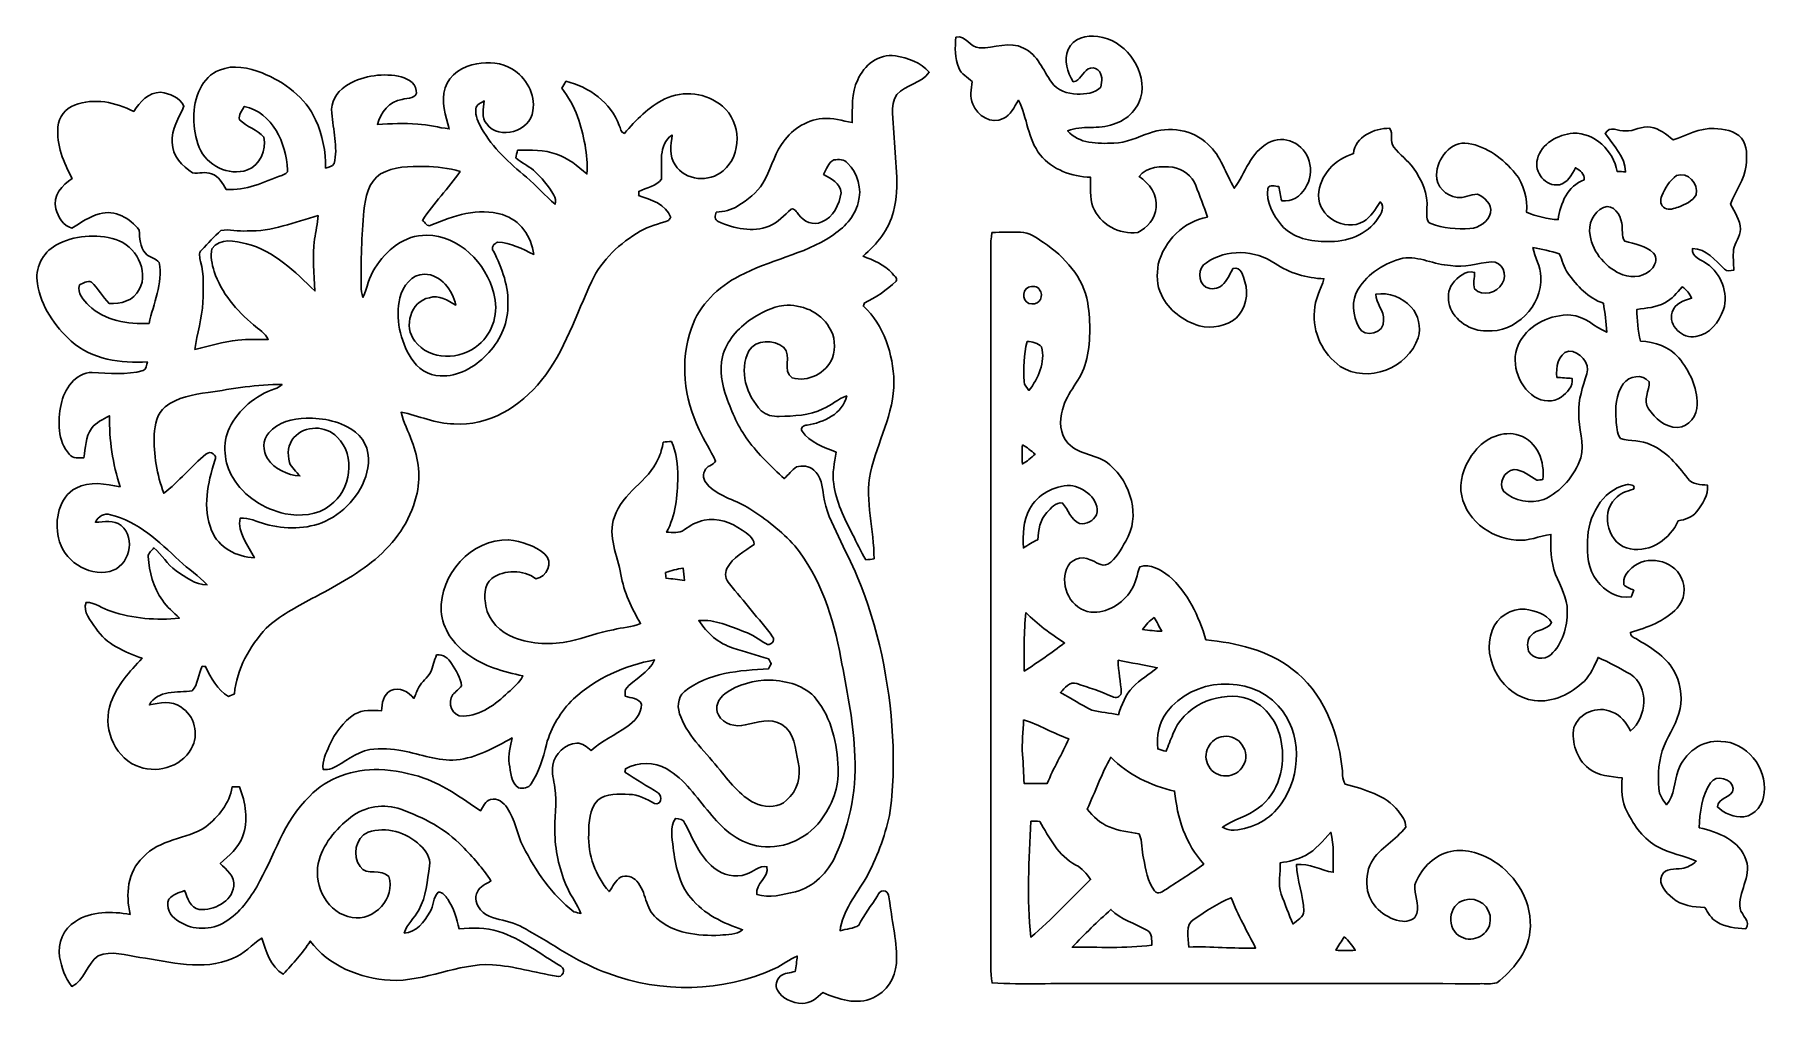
# Model space of a CAD drawing. Header units: centimetres. Extents: x -13.4 to 13.5, y -7.6 to 7.5.
import ezdxf

# ---------------------------------------------------------------- set-up
doc = ezdxf.new("R2010")
doc.units = ezdxf.units.CM
doc.header["$MEASUREMENT"] = 0
doc.layers.add('Camada 1', color=7, linetype='Continuous')

msp = doc.modelspace()

# ---------------------------------------------------------------- linework, layer by layer
at = {"layer": 'Camada 1', "color": 156}
for points, knots in [([(0.871, 7.46195), (1.0234, 7.48982), (1.08832, 7.29967), (1.23577, 7.29333), (1.23577, 7.29333), (1.46297, 7.28698), (1.70285, 7.40197), (1.92088, 7.29085), (1.92088, 7.29085), (2.13783, 7.18538), (2.22144, 6.94725), (2.35267, 6.76239), (2.35267, 6.76239), (2.43416, 6.62727), (2.60349, 6.58459), (2.75132, 6.57754), (2.75132, 6.57754), (2.87796, 6.5726), (3.02682, 6.58812), (3.11891, 6.68406), (3.11891, 6.68406), (3.1376, 6.77262), (3.14924, 6.88939), (3.07057, 6.95289), (3.07057, 6.95289), (3.03176, 6.99557), (2.96721, 6.98393), (2.91994, 6.96595), (2.91994, 6.96595), (2.83174, 6.91127), (2.80317, 6.78461), (2.68993, 6.76697), (2.68993, 6.76697), (2.59644, 6.91268), (2.53894, 7.10177), (2.61301, 7.26792), (2.61301, 7.26792), (2.68427, 7.4422), (2.89984, 7.49864), (3.07057, 7.46972), (3.07057, 7.46972), (3.48156, 7.42102), (3.79377, 7.00088), (3.75391, 6.59553), (3.75391, 6.59553), (3.71439, 6.36588), (3.538, 6.17185), (3.31294, 6.11011), (3.31294, 6.11011), (3.08468, 6.01873), (2.82751, 6.10022), (2.60244, 6.00604), (2.60244, 6.00604), (2.77777, 5.80073), (3.07199, 5.80813), (3.31786, 5.81447), (3.31786, 5.81447), (3.51401, 5.81695), (3.6904, 5.90868), (3.87103, 5.97217), (3.87103, 5.97217), (4.17512, 6.08012), (4.54201, 6.02826), (4.77838, 5.79895), (4.77838, 5.79895), (4.98228, 5.61622), (5.05354, 5.34387), (5.18795, 5.11457), (5.18795, 5.11457), (5.36081, 5.34916), (5.43842, 5.67231), (5.71429, 5.81766), (5.71429, 5.81766), (5.95205, 5.9644), (6.28402, 5.79895), (6.34683, 5.53649), (6.34683, 5.53649), (6.43573, 5.26238), (6.24416, 4.88562), (5.92349, 4.92054), (5.92349, 4.92054), (5.90656, 4.99463), (5.89209, 5.06906), (5.87762, 5.14349), (5.87762, 5.14349), (5.81976, 5.14419), (5.73933, 5.18018), (5.70547, 5.1121), (5.70547, 5.1121), (5.67689, 4.90185), (5.79013, 4.7011), (5.9196, 4.54377), (5.9196, 4.54377), (6.09316, 4.33951), (6.37716, 4.28518), (6.63256, 4.28871), (6.63256, 4.28871), (6.9275, 4.27989), (7.24923, 4.39101), (7.41608, 4.64714), (7.41608, 4.64714), (7.46337, 4.72193), (7.53215, 4.82353), (7.45277, 4.90254), (7.45277, 4.90254), (7.37481, 4.7939), (7.30956, 4.6676), (7.19067, 4.59739), (7.19067, 4.59739), (6.90491, 4.43371), (6.48229, 4.67465), (6.49605, 5.00909), (6.49605, 5.00909), (6.50768, 5.31636), (6.74933, 5.57035), (7.03684, 5.65291), (7.03684, 5.65291), (7.06013, 5.91784), (7.36282, 6.04731), (7.59566, 6.04626), (7.59566, 6.04626), (7.66092, 5.96087), (7.59178, 5.83776), (7.66163, 5.7538), (7.66163, 5.7538), (7.75334, 5.63597), (7.87858, 5.54884), (7.96748, 5.42783), (7.96748, 5.42783), (8.09659, 5.24474), (8.19572, 5.02637), (8.17597, 4.79707), (8.17597, 4.79707), (8.17703, 4.72122), (8.14916, 4.60869), (8.23453, 4.56812), (8.23453, 4.56812), (8.4268, 4.49403), (8.63847, 4.47428), (8.84307, 4.49085), (8.84307, 4.49085), (8.98418, 4.50003), (9.12883, 4.59422), (9.16233, 4.73604), (9.16233, 4.73604), (9.18632, 4.86974), (9.07204, 4.97557), (8.95914, 5.02108), (8.95914, 5.02108), (8.85084, 5.0299), (8.75135, 4.95158), (8.64305, 4.97451), (8.64305, 4.97451), (8.47124, 4.99215), (8.31427, 5.14631), (8.32343, 5.32411), (8.32343, 5.32411), (8.32908, 5.57671), (8.54145, 5.85223), (8.81591, 5.81166), (8.81591, 5.81166), (9.10836, 5.76333), (9.36059, 5.57072), (9.54617, 5.34634), (9.54617, 5.34634), (9.68304, 5.17666), (9.7342, 4.95757), (9.72043, 4.74239), (9.72043, 4.74239), (9.87636, 4.67783), (10.04252, 4.63656), (10.2115, 4.62845), (10.2115, 4.62845), (10.24431, 4.88173), (10.35861, 5.1502), (10.61437, 5.24722), (10.61437, 5.24722), (10.62214, 5.33929), (10.55511, 5.39537), (10.47925, 5.43243), (10.47925, 5.43243), (10.42105, 5.32659), (10.35967, 5.19818), (10.22948, 5.16995), (10.22948, 5.16995), (10.01923, 5.13221), (9.82839, 5.36575), (9.88976, 5.56612), (9.88976, 5.56612), (9.94621, 5.81306), (10.20938, 5.94571), (10.44256, 5.97076), (10.44256, 5.97076), (10.77877, 5.97923), (11.06769, 5.69948), (11.12519, 5.37703), (11.12519, 5.37703), (11.16894, 5.37457), (11.21339, 5.37245), (11.25784, 5.36963), (11.25784, 5.36963), (11.25078, 5.60987), (11.06311, 5.77673), (10.94246, 5.96547), (10.94246, 5.96547), (11.00842, 6.09353), (11.14636, 5.99827), (11.25466, 6.00463), (11.25466, 6.00463), (11.38872, 5.99193), (11.50761, 6.09458), (11.64237, 6.06283), (11.64237, 6.06283), (11.78065, 6.04343), (11.88966, 5.94924), (11.99479, 5.86493), (11.99479, 5.86493), (12.20223, 5.93478), (12.4033, 6.0526), (12.62944, 6.04273), (12.62944, 6.04273), (12.77937, 6.03496), (12.9487, 6.01379), (13.05277, 5.89244), (13.05277, 5.89244), (13.14803, 5.77497), (13.13744, 5.61162), (13.1265, 5.46981), (13.1265, 5.46981), (13.10534, 5.24932), (12.95929, 5.07152), (12.8845, 4.86974), (12.8845, 4.86974), (12.94659, 4.74486), (13.03548, 4.62526), (13.03937, 4.47993), (13.03937, 4.47993), (13.03479, 4.36527), (12.954, 4.27284), (12.93142, 4.16312), (12.93142, 4.16312), (12.92083, 4.05659), (12.93388, 3.9497), (12.93388, 3.84315), (12.93388, 3.84315), (12.8852, 3.83892), (12.8277, 3.81599), (12.79207, 3.86221), (12.79207, 3.86221), (12.64813, 3.99555), (12.50879, 4.17583), (12.29501, 4.18253), (12.29501, 4.18253), (12.27878, 4.03895), (12.42659, 4.01177), (12.51795, 3.94511), (12.51795, 3.94511), (12.7381, 3.78989), (12.85309, 3.4932), (12.77654, 3.23179), (12.77654, 3.23179), (12.70494, 3.04095), (12.56454, 2.84444), (12.34756, 2.81657), (12.34756, 2.81657), (12.1412, 2.77142), (11.9126, 2.98343), (11.97926, 3.19334), (11.97926, 3.19334), (12.01702, 3.32809), (12.15955, 3.37784), (12.28054, 3.40888), (12.28054, 3.40888), (12.25303, 3.48368), (12.19834, 3.54083), (12.13414, 3.58527), (12.13414, 3.58527), (12.05335, 3.49391), (11.97504, 3.39514), (11.86461, 3.33798), (11.86461, 3.33798), (11.73268, 3.2646), (11.57922, 3.25542), (11.43316, 3.23673), (11.43316, 3.23673), (11.43105, 3.07128), (11.44975, 2.90617), (11.48856, 2.7453), (11.48856, 2.7453), (11.70727, 2.73227), (11.93623, 2.65782), (12.08051, 2.48462), (12.08051, 2.48462), (12.24704, 2.28211), (12.37014, 2.02881), (12.36486, 1.76213), (12.36486, 1.76213), (12.36661, 1.59208), (12.24385, 1.4097), (12.06217, 1.40441), (12.06217, 1.40441), (11.86885, 1.40017), (11.71575, 1.54693), (11.61133, 1.69403), (11.61133, 1.69403), (11.52277, 1.82738), (11.6279, 1.97414), (11.62261, 2.1142), (11.62261, 2.1142), (11.51466, 2.24119), (11.31322, 2.20556), (11.22115, 2.07963), (11.22115, 2.07963), (11.10368, 1.91947), (11.09345, 1.70709), (11.10826, 1.51589), (11.10826, 1.51589), (11.12202, 1.42098), (11.11849, 1.31514), (11.17811, 1.23401), (11.17811, 1.23401), (11.33086, 1.18709), (11.5016, 1.20967), (11.64766, 1.13454), (11.64766, 1.13454), (11.89284, 1.03187), (12.06287, 0.81879), (12.22058, 0.61419), (12.22058, 0.61419), (12.29042, 0.51576), (12.42024, 0.52034), (12.52748, 0.5087), (12.52748, 0.5087), (12.54266, 0.35382), (12.44847, 0.21271), (12.35674, 0.09666), (12.35674, 0.09666), (12.29006, 0.00565), (12.17965, -0.02433), (12.07452, -0.04409), (12.07452, -0.04409), (11.94752, -0.32349), (11.64695, -0.53833), (11.33122, -0.48083), (11.33122, -0.48083), (10.99149, -0.42438), (10.85356, 0.06244), (11.09591, 0.29915), (11.09591, 0.29915), (11.16612, 0.3877), (11.279, 0.4131), (11.38025, 0.44803), (11.38025, 0.44803), (11.42083, 0.52), (11.30793, 0.51929), (11.26243, 0.51611), (11.26243, 0.51611), (10.88424, 0.42192), (10.66977, 0.01622), (10.66799, -0.35243), (10.66799, -0.35243), (10.65671, -0.5662), (10.67045, -0.79728), (10.81122, -0.97119), (10.81122, -0.97119), (10.93328, -1.13383), (11.13296, -1.25906), (11.34321, -1.2259), (11.34321, -1.2259), (11.35308, -1.19979), (11.37355, -1.14757), (11.38378, -1.12148), (11.38378, -1.12148), (11.33298, -1.09361), (11.2709, -1.08126), (11.23138, -1.03752), (11.23138, -1.03752), (11.20916, -0.93169), (11.279, -0.83714), (11.35486, -0.77223), (11.35486, -0.77223), (11.58205, -0.57043), (11.99127, -0.64735), (12.12074, -0.92499), (12.12074, -0.92499), (12.19904, -1.07772), (12.17117, -1.27387), (12.05442, -1.39982), (12.05442, -1.39982), (11.86461, -1.60513), (11.59087, -1.69757), (11.33052, -1.77587), (11.33052, -1.77587), (11.32099, -1.83515), (11.38555, -1.84962), (11.42364, -1.87749), (11.42364, -1.87749), (11.6399, -2.00377), (11.86814, -2.13854), (11.99938, -2.36007), (11.99938, -2.36007), (12.10802, -2.53717), (12.13908, -2.75483), (12.10451, -2.95804), (12.10451, -2.95804), (12.06183, -3.16547), (11.93729, -3.34186), (11.85333, -3.53306), (11.85333, -3.53306), (11.76655, -3.74227), (11.75773, -3.97403), (11.77254, -4.19734), (11.77254, -4.19734), (11.77924, -4.29365), (11.82899, -4.37832), (11.89177, -4.44923), (11.89177, -4.44923), (12.02265, -4.30388), (12.00572, -4.09256), (12.07347, -3.91865), (12.07347, -3.91865), (12.16447, -3.64701), (12.44316, -3.44134), (12.73315, -3.46569), (12.73315, -3.46569), (13.13074, -3.47345), (13.4553, -3.87314), (13.40414, -4.26402), (13.40414, -4.26402), (13.39744, -4.43759), (13.27009, -4.61222), (13.09088, -4.63479), (13.09088, -4.63479), (12.94236, -4.65101), (12.78643, -4.58505), (12.68201, -4.48274), (12.68201, -4.48274), (12.67459, -4.33528), (12.91872, -4.34939), (12.92506, -4.1977), (12.92506, -4.1977), (12.91025, -4.04741), (12.66084, -3.97087), (12.5737, -4.10703), (12.5737, -4.10703), (12.43612, -4.31058), (12.40825, -4.566), (12.39872, -4.80554), (12.39872, -4.80554), (12.68835, -4.87539), (13.03231, -4.99816), (13.12827, -5.31354), (13.12827, -5.31354), (13.21257, -5.57106), (12.99457, -5.80284), (13.03267, -6.05895), (13.03267, -6.05895), (13.05524, -6.16937), (13.20411, -6.25686), (13.1198, -6.37433), (13.1198, -6.37433), (12.96599, -6.36269), (12.80548, -6.34894), (12.67001, -6.26816), (12.67001, -6.26816), (12.58217, -6.21805), (12.53701, -6.12315), (12.4855, -6.04097), (12.4855, -6.04097), (12.31053, -6.03849), (12.12566, -6.0152), (11.98738, -5.89808), (11.98738, -5.89808), (11.88366, -5.81447), (11.7616, -5.68959), (11.81664, -5.5446), (11.81664, -5.5446), (11.8752, -5.42325), (12.0216, -5.45711), (12.13026, -5.43701), (12.13026, -5.43701), (12.21598, -5.42819), (12.29042, -5.38339), (12.35251, -5.32553), (12.35251, -5.32553), (12.16025, -5.23521), (11.94435, -5.2077), (11.75843, -5.10329), (11.75843, -5.10329), (11.53583, -4.99075), (11.39119, -4.77307), (11.27972, -4.55824), (11.27972, -4.55824), (11.19328, -4.39737), (11.19152, -4.21111), (11.20457, -4.03365), (11.20457, -4.03365), (11.02676, -4.00967), (10.82815, -4.00755), (10.68422, -3.88513), (10.68422, -3.88513), (10.49867, -3.73698), (10.41259, -3.48226), (10.45527, -3.2512), (10.45527, -3.2512), (10.53253, -3.02224), (10.82216, -2.91146), (11.04018, -3.00601), (11.04018, -3.00601), (11.17706, -3.05752), (11.26808, -3.17958), (11.3351, -3.30412), (11.3351, -3.30412), (11.58699, -3.09209), (11.62861, -2.61691), (11.33228, -2.42429), (11.33228, -2.42429), (11.16717, -2.33432), (11.00349, -2.23943), (10.83098, -2.16464), (10.83098, -2.16464), (10.77419, -2.29622), (10.71455, -2.43099), (10.61366, -2.53505), (10.61366, -2.53505), (10.4094, -2.72944), (10.1293, -2.86807), (9.84143, -2.8342), (9.84143, -2.8342), (9.35813, -2.77001), (9.01312, -2.2031), (9.18632, -1.7459), (9.18632, -1.7459), (9.26076, -1.5374), (9.4809, -1.3977), (9.70068, -1.41605), (9.70068, -1.41605), (9.85025, -1.43898), (10.02595, -1.48449), (10.10954, -1.62277), (10.10954, -1.62277), (10.04887, -1.74308), (9.87743, -1.71803), (9.79523, -1.81926), (9.79523, -1.81926), (9.72677, -1.881), (9.72784, -1.98402), (9.75077, -2.06657), (9.75077, -2.06657), (9.81287, -2.18439), (9.99771, -2.21402), (10.09473, -2.1216), (10.09473, -2.1216), (10.28171, -1.95367), (10.35227, -1.68909), (10.35227, -1.44533), (10.35227, -1.44533), (10.35507, -1.2393), (10.24466, -1.06045), (10.17198, -0.87524), (10.17198, -0.87524), (10.09156, -0.67804), (10.0958, -0.46319), (10.09896, -0.25471), (10.09896, -0.25471), (9.91763, -0.2801), (9.74583, -0.36442), (9.55886, -0.34325), (9.55886, -0.34325), (9.15034, -0.32066), (8.7443, 0.00105), (8.70267, 0.42262), (8.70267, 0.42262), (8.6889, 0.64452), (8.78028, 0.86147), (8.91645, 1.03292), (8.91645, 1.03292), (9.0745, 1.23542), (9.35426, 1.36771), (9.60895, 1.28164), (9.60895, 1.28164), (9.88905, 1.19027), (10.00936, 0.86818), (9.97091, 0.59477), (9.97091, 0.59477), (9.94798, 0.59231), (9.90247, 0.58666), (9.87989, 0.5842), (9.87989, 0.5842), (9.77053, 0.65439), (9.66152, 0.74224), (9.52675, 0.75282), (9.52675, 0.75282), (9.37823, 0.7313), (9.27169, 0.53552), (9.368, 0.40852), (9.368, 0.40852), (9.53275, 0.26458), (9.78041, 0.21342), (9.98748, 0.28504), (9.98748, 0.28504), (10.25735, 0.40886), (10.46339, 0.65263), (10.5604, 0.93132), (10.5604, 0.93132), (10.62319, 1.16099), (10.52125, 1.391), (10.53007, 1.62243), (10.53007, 1.62243), (10.5223, 1.83409), (10.59074, 2.03553), (10.65388, 2.23414), (10.65388, 2.23414), (10.7195, 2.40454), (10.53782, 2.5855), (10.37483, 2.58974), (10.37483, 2.58974), (10.20197, 2.54175), (10.17622, 2.3315), (10.19033, 2.18052), (10.19033, 2.18052), (10.269, 2.17594), (10.34767, 2.1717), (10.42634, 2.16393), (10.42634, 2.16393), (10.44468, 2.03904), (10.35015, 1.94415), (10.25806, 1.87607), (10.25806, 1.87607), (10.13882, 1.78752), (9.96738, 1.80516), (9.84532, 1.87888), (9.84532, 1.87888), (9.5765, 2.05705), (9.45373, 2.44934), (9.61848, 2.73614), (9.61848, 2.73614), (9.77299, 3.01059), (10.09791, 3.15948), (10.40623, 3.14888), (10.40623, 3.14888), (10.62248, 3.13302), (10.77419, 2.96474), (10.96398, 2.8822), (10.96398, 2.8822), (10.96081, 3.03283), (10.93328, 3.18135), (10.91388, 3.33058), (10.91388, 3.33058), (10.67717, 3.41171), (10.50466, 3.60115), (10.36002, 3.79659), (10.36002, 3.79659), (10.29545, 3.88725), (10.27677, 3.99908), (10.22843, 4.09751), (10.22843, 4.09751), (10.09509, 4.14231), (9.95644, 4.16984), (9.81816, 4.19593), (9.81816, 4.19593), (9.85061, 4.04142), (9.94445, 3.90136), (9.93985, 3.73979), (9.93985, 3.73979), (9.97232, 3.28999), (9.54863, 2.87338), (9.10132, 2.90089), (9.10132, 2.90089), (8.85472, 2.89877), (8.60248, 3.05788), (8.52346, 3.29564), (8.52346, 3.29564), (8.50159, 3.40818), (8.49488, 3.54012), (8.57215, 3.63395), (8.57215, 3.63395), (8.65433, 3.73556), (8.77111, 3.84598), (8.91363, 3.80929), (8.91363, 3.80929), (8.91786, 3.72533), (8.88646, 3.63536), (8.91504, 3.55458), (8.91504, 3.55458), (9.03958, 3.42971), (9.26747, 3.48509), (9.34261, 3.63819), (9.34261, 3.63819), (9.43186, 3.76765), (9.34578, 3.98568), (9.17468, 3.97228), (9.17468, 3.97228), (8.96267, 3.95427), (8.75383, 3.88126), (8.53897, 3.91724), (8.53897, 3.91724), (8.28781, 3.92677), (8.05461, 4.06752), (7.80062, 4.02978), (7.80062, 4.02978), (7.52264, 3.95817), (7.26193, 3.79764), (7.10776, 3.5507), (7.10776, 3.5507), (6.99805, 3.37149), (7.02556, 3.1376), (7.12045, 2.95839), (7.12045, 2.95839), (7.20195, 2.77671), (7.53145, 2.86914), (7.50393, 3.06846), (7.50393, 3.06846), (7.51382, 3.21768), (7.38292, 3.32668), (7.3847, 3.47274), (7.3847, 3.47274), (7.58613, 3.50378), (7.79215, 3.41911), (7.93009, 3.27306), (7.93009, 3.27306), (8.04579, 3.14642), (8.08813, 2.9605), (8.03839, 2.7961), (8.03839, 2.7961), (7.88916, 2.32445), (7.25028, 2.07785), (6.83119, 2.35232), (6.83119, 2.35232), (6.5599, 2.54212), (6.39797, 2.88113), (6.42937, 3.21203), (6.42937, 3.21203), (6.4329, 3.38912), (6.53062, 3.54365), (6.57859, 3.71016), (6.57859, 3.71016), (6.31084, 3.72251), (6.04378, 3.79835), (5.82012, 3.94794), (5.82012, 3.94794), (5.51249, 4.16382), (5.06448, 4.17724), (4.75509, 3.95958), (4.75509, 3.95958), (4.6235, 3.88408), (4.61573, 3.66006), (4.74732, 3.5821), (4.74732, 3.5821), (4.82706, 3.54047), (4.93041, 3.5507), (4.9985, 3.61032), (4.9985, 3.61032), (5.08246, 3.67558), (5.10998, 3.78388), (5.16748, 3.86927), (5.16748, 3.86927), (5.29412, 3.90418), (5.32765, 3.75284), (5.35305, 3.66253), (5.35305, 3.66253), (5.41267, 3.46991), (5.36468, 3.2466), (5.22181, 3.10409), (5.22181, 3.10409), (5.06129, 2.97638), (4.84292, 2.9277), (4.64431, 2.98343), (4.64431, 2.98343), (4.39632, 3.05576), (4.16913, 3.22403), (4.05659, 3.46039), (4.05659, 3.46039), (3.98073, 3.6061), (3.98531, 3.77825), (4.00719, 3.93664), (4.00719, 3.93664), (4.09928, 4.29823), (4.40019, 4.59739), (4.7699, 4.66865), (4.7699, 4.66865), (4.72122, 4.83622), (4.6503, 4.99604), (4.58893, 5.15902), (4.58893, 5.15902), (4.5346, 5.3093), (4.38855, 5.41406), (4.23474, 5.4423), (4.23474, 5.4423), (4.05411, 5.45853), (3.83292, 5.45816), (3.71122, 5.29978), (3.71122, 5.29978), (3.86749, 5.19148), (4.00261, 5.0165), (3.97369, 4.81612), (3.97369, 4.81612), (3.96309, 4.64538), (3.84033, 4.49967), (3.68935, 4.43089), (3.68935, 4.43089), (3.40606, 4.38855), (3.10161, 4.55719), (2.99544, 4.82494), (2.99544, 4.82494), (2.94216, 4.97309), (2.96121, 5.13257), (2.95945, 5.28637), (2.95945, 5.28637), (2.66593, 5.29237), (2.36714, 5.40315), (2.17735, 5.63421), (2.17735, 5.63421), (1.9812, 5.87869), (1.98154, 6.211), (1.84043, 6.48017), (1.84043, 6.48017), (1.77236, 6.37857), (1.72437, 6.24804), (1.60513, 6.19512), (1.60513, 6.19512), (1.42205, 6.09988), (1.19944, 6.24275), (1.13242, 6.4202), (1.13242, 6.4202), (1.0795, 6.53133), (1.11125, 6.65373), (1.12182, 6.76945), (1.12182, 6.76945), (1.05163, 6.8393), (0.95284, 6.88657), (0.91439, 6.98287), (0.91439, 6.98287), (0.84771, 7.13281), (0.85407, 7.30215), (0.871, 7.46195)], [0, 0, 0, 0, 0.0047619, 0.0047619, 0.0047619, 0.0047619, 0.00952381, 0.00952381, 0.00952381, 0.00952381, 0.01428571, 0.01428571, 0.01428571, 0.01428571, 0.01904762, 0.01904762, 0.01904762, 0.01904762, 0.02380952, 0.02380952, 0.02380952, 0.02380952, 0.02857143, 0.02857143, 0.02857143, 0.02857143, 0.03333333, 0.03333333, 0.03333333, 0.03333333, 0.03809524, 0.03809524, 0.03809524, 0.03809524, 0.04285714, 0.04285714, 0.04285714, 0.04285714, 0.04761905, 0.04761905, 0.04761905, 0.04761905, 0.05238095, 0.05238095, 0.05238095, 0.05238095, 0.05714286, 0.05714286, 0.05714286, 0.05714286, 0.06190476, 0.06190476, 0.06190476, 0.06190476, 0.06666667, 0.06666667, 0.06666667, 0.06666667, 0.07142857, 0.07142857, 0.07142857, 0.07142857, 0.07619048, 0.07619048, 0.07619048, 0.07619048, 0.08095238, 0.08095238, 0.08095238, 0.08095238, 0.08571429, 0.08571429, 0.08571429, 0.08571429, 0.09047619, 0.09047619, 0.09047619, 0.09047619, 0.0952381, 0.0952381, 0.0952381, 0.0952381, 0.1, 0.1, 0.1, 0.1, 0.1047619, 0.1047619, 0.1047619, 0.1047619, 0.10952381, 0.10952381, 0.10952381, 0.10952381, 0.11428571, 0.11428571, 0.11428571, 0.11428571, 0.11904762, 0.11904762, 0.11904762, 0.11904762, 0.12380952, 0.12380952, 0.12380952, 0.12380952, 0.12857143, 0.12857143, 0.12857143, 0.12857143, 0.13333333, 0.13333333, 0.13333333, 0.13333333, 0.13809524, 0.13809524, 0.13809524, 0.13809524, 0.14285714, 0.14285714, 0.14285714, 0.14285714, 0.14761905, 0.14761905, 0.14761905, 0.14761905, 0.15238095, 0.15238095, 0.15238095, 0.15238095, 0.15714286, 0.15714286, 0.15714286, 0.15714286, 0.16190476, 0.16190476, 0.16190476, 0.16190476, 0.16666667, 0.16666667, 0.16666667, 0.16666667, 0.17142857, 0.17142857, 0.17142857, 0.17142857, 0.17619048, 0.17619048, 0.17619048, 0.17619048, 0.18095238, 0.18095238, 0.18095238, 0.18095238, 0.18571429, 0.18571429, 0.18571429, 0.18571429, 0.19047619, 0.19047619, 0.19047619, 0.19047619, 0.1952381, 0.1952381, 0.1952381, 0.1952381, 0.2, 0.2, 0.2, 0.2, 0.2047619, 0.2047619, 0.2047619, 0.2047619, 0.20952381, 0.20952381, 0.20952381, 0.20952381, 0.21428571, 0.21428571, 0.21428571, 0.21428571, 0.21904762, 0.21904762, 0.21904762, 0.21904762, 0.22380952, 0.22380952, 0.22380952, 0.22380952, 0.22857143, 0.22857143, 0.22857143, 0.22857143, 0.23333333, 0.23333333, 0.23333333, 0.23333333, 0.23809524, 0.23809524, 0.23809524, 0.23809524, 0.24285714, 0.24285714, 0.24285714, 0.24285714, 0.24761905, 0.24761905, 0.24761905, 0.24761905, 0.25238095, 0.25238095, 0.25238095, 0.25238095, 0.25714286, 0.25714286, 0.25714286, 0.25714286, 0.26190476, 0.26190476, 0.26190476, 0.26190476, 0.26666667, 0.26666667, 0.26666667, 0.26666667, 0.27142857, 0.27142857, 0.27142857, 0.27142857, 0.27619048, 0.27619048, 0.27619048, 0.27619048, 0.28095238, 0.28095238, 0.28095238, 0.28095238, 0.28571429, 0.28571429, 0.28571429, 0.28571429, 0.29047619, 0.29047619, 0.29047619, 0.29047619, 0.2952381, 0.2952381, 0.2952381, 0.2952381, 0.3, 0.3, 0.3, 0.3, 0.3047619, 0.3047619, 0.3047619, 0.3047619, 0.30952381, 0.30952381, 0.30952381, 0.30952381, 0.31428571, 0.31428571, 0.31428571, 0.31428571, 0.31904762, 0.31904762, 0.31904762, 0.31904762, 0.32380952, 0.32380952, 0.32380952, 0.32380952, 0.32857143, 0.32857143, 0.32857143, 0.32857143, 0.33333333, 0.33333333, 0.33333333, 0.33333333, 0.33809524, 0.33809524, 0.33809524, 0.33809524, 0.34285714, 0.34285714, 0.34285714, 0.34285714, 0.34761905, 0.34761905, 0.34761905, 0.34761905, 0.35238095, 0.35238095, 0.35238095, 0.35238095, 0.35714286, 0.35714286, 0.35714286, 0.35714286, 0.36190476, 0.36190476, 0.36190476, 0.36190476, 0.36666667, 0.36666667, 0.36666667, 0.36666667, 0.37142857, 0.37142857, 0.37142857, 0.37142857, 0.37619048, 0.37619048, 0.37619048, 0.37619048, 0.38095238, 0.38095238, 0.38095238, 0.38095238, 0.38571429, 0.38571429, 0.38571429, 0.38571429, 0.39047619, 0.39047619, 0.39047619, 0.39047619, 0.3952381, 0.3952381, 0.3952381, 0.3952381, 0.4, 0.4, 0.4, 0.4, 0.4047619, 0.4047619, 0.4047619, 0.4047619, 0.40952381, 0.40952381, 0.40952381, 0.40952381, 0.41428571, 0.41428571, 0.41428571, 0.41428571, 0.41904762, 0.41904762, 0.41904762, 0.41904762, 0.42380952, 0.42380952, 0.42380952, 0.42380952, 0.42857143, 0.42857143, 0.42857143, 0.42857143, 0.43333333, 0.43333333, 0.43333333, 0.43333333, 0.43809524, 0.43809524, 0.43809524, 0.43809524, 0.44285714, 0.44285714, 0.44285714, 0.44285714, 0.44761905, 0.44761905, 0.44761905, 0.44761905, 0.45238095, 0.45238095, 0.45238095, 0.45238095, 0.45714286, 0.45714286, 0.45714286, 0.45714286, 0.46190476, 0.46190476, 0.46190476, 0.46190476, 0.46666667, 0.46666667, 0.46666667, 0.46666667, 0.47142857, 0.47142857, 0.47142857, 0.47142857, 0.47619048, 0.47619048, 0.47619048, 0.47619048, 0.48095238, 0.48095238, 0.48095238, 0.48095238, 0.48571429, 0.48571429, 0.48571429, 0.48571429, 0.49047619, 0.49047619, 0.49047619, 0.49047619, 0.4952381, 0.4952381, 0.4952381, 0.4952381, 0.5, 0.5, 0.5, 0.5, 0.5047619, 0.5047619, 0.5047619, 0.5047619, 0.50952381, 0.50952381, 0.50952381, 0.50952381, 0.51428571, 0.51428571, 0.51428571, 0.51428571, 0.51904762, 0.51904762, 0.51904762, 0.51904762, 0.52380952, 0.52380952, 0.52380952, 0.52380952, 0.52857143, 0.52857143, 0.52857143, 0.52857143, 0.53333333, 0.53333333, 0.53333333, 0.53333333, 0.53809524, 0.53809524, 0.53809524, 0.53809524, 0.54285714, 0.54285714, 0.54285714, 0.54285714, 0.54761905, 0.54761905, 0.54761905, 0.54761905, 0.55238095, 0.55238095, 0.55238095, 0.55238095, 0.55714286, 0.55714286, 0.55714286, 0.55714286, 0.56190476, 0.56190476, 0.56190476, 0.56190476, 0.56666667, 0.56666667, 0.56666667, 0.56666667, 0.57142857, 0.57142857, 0.57142857, 0.57142857, 0.57619048, 0.57619048, 0.57619048, 0.57619048, 0.58095238, 0.58095238, 0.58095238, 0.58095238, 0.58571429, 0.58571429, 0.58571429, 0.58571429, 0.59047619, 0.59047619, 0.59047619, 0.59047619, 0.5952381, 0.5952381, 0.5952381, 0.5952381, 0.6, 0.6, 0.6, 0.6, 0.6047619, 0.6047619, 0.6047619, 0.6047619, 0.60952381, 0.60952381, 0.60952381, 0.60952381, 0.61428571, 0.61428571, 0.61428571, 0.61428571, 0.61904762, 0.61904762, 0.61904762, 0.61904762, 0.62380952, 0.62380952, 0.62380952, 0.62380952, 0.62857143, 0.62857143, 0.62857143, 0.62857143, 0.63333333, 0.63333333, 0.63333333, 0.63333333, 0.63809524, 0.63809524, 0.63809524, 0.63809524, 0.64285714, 0.64285714, 0.64285714, 0.64285714, 0.64761905, 0.64761905, 0.64761905, 0.64761905, 0.65238095, 0.65238095, 0.65238095, 0.65238095, 0.65714286, 0.65714286, 0.65714286, 0.65714286, 0.66190476, 0.66190476, 0.66190476, 0.66190476, 0.66666667, 0.66666667, 0.66666667, 0.66666667, 0.67142857, 0.67142857, 0.67142857, 0.67142857, 0.67619048, 0.67619048, 0.67619048, 0.67619048, 0.68095238, 0.68095238, 0.68095238, 0.68095238, 0.68571429, 0.68571429, 0.68571429, 0.68571429, 0.69047619, 0.69047619, 0.69047619, 0.69047619, 0.6952381, 0.6952381, 0.6952381, 0.6952381, 0.7, 0.7, 0.7, 0.7, 0.7047619, 0.7047619, 0.7047619, 0.7047619, 0.70952381, 0.70952381, 0.70952381, 0.70952381, 0.71428571, 0.71428571, 0.71428571, 0.71428571, 0.71904762, 0.71904762, 0.71904762, 0.71904762, 0.72380952, 0.72380952, 0.72380952, 0.72380952, 0.72857143, 0.72857143, 0.72857143, 0.72857143, 0.73333333, 0.73333333, 0.73333333, 0.73333333, 0.73809524, 0.73809524, 0.73809524, 0.73809524, 0.74285714, 0.74285714, 0.74285714, 0.74285714, 0.74761905, 0.74761905, 0.74761905, 0.74761905, 0.75238095, 0.75238095, 0.75238095, 0.75238095, 0.75714286, 0.75714286, 0.75714286, 0.75714286, 0.76190476, 0.76190476, 0.76190476, 0.76190476, 0.76666667, 0.76666667, 0.76666667, 0.76666667, 0.77142857, 0.77142857, 0.77142857, 0.77142857, 0.77619048, 0.77619048, 0.77619048, 0.77619048, 0.78095238, 0.78095238, 0.78095238, 0.78095238, 0.78571429, 0.78571429, 0.78571429, 0.78571429, 0.79047619, 0.79047619, 0.79047619, 0.79047619, 0.7952381, 0.7952381, 0.7952381, 0.7952381, 0.8, 0.8, 0.8, 0.8, 0.8047619, 0.8047619, 0.8047619, 0.8047619, 0.80952381, 0.80952381, 0.80952381, 0.80952381, 0.81428571, 0.81428571, 0.81428571, 0.81428571, 0.81904762, 0.81904762, 0.81904762, 0.81904762, 0.82380952, 0.82380952, 0.82380952, 0.82380952, 0.82857143, 0.82857143, 0.82857143, 0.82857143, 0.83333333, 0.83333333, 0.83333333, 0.83333333, 0.83809524, 0.83809524, 0.83809524, 0.83809524, 0.84285714, 0.84285714, 0.84285714, 0.84285714, 0.84761905, 0.84761905, 0.84761905, 0.84761905, 0.85238095, 0.85238095, 0.85238095, 0.85238095, 0.85714286, 0.85714286, 0.85714286, 0.85714286, 0.86190476, 0.86190476, 0.86190476, 0.86190476, 0.86666667, 0.86666667, 0.86666667, 0.86666667, 0.87142857, 0.87142857, 0.87142857, 0.87142857, 0.87619048, 0.87619048, 0.87619048, 0.87619048, 0.88095238, 0.88095238, 0.88095238, 0.88095238, 0.88571429, 0.88571429, 0.88571429, 0.88571429, 0.89047619, 0.89047619, 0.89047619, 0.89047619, 0.8952381, 0.8952381, 0.8952381, 0.8952381, 0.9, 0.9, 0.9, 0.9, 0.9047619, 0.9047619, 0.9047619, 0.9047619, 0.90952381, 0.90952381, 0.90952381, 0.90952381, 0.91428571, 0.91428571, 0.91428571, 0.91428571, 0.91904762, 0.91904762, 0.91904762, 0.91904762, 0.92380952, 0.92380952, 0.92380952, 0.92380952, 0.92857143, 0.92857143, 0.92857143, 0.92857143, 0.93333333, 0.93333333, 0.93333333, 0.93333333, 0.93809524, 0.93809524, 0.93809524, 0.93809524, 0.94285714, 0.94285714, 0.94285714, 0.94285714, 0.94761905, 0.94761905, 0.94761905, 0.94761905, 0.95238095, 0.95238095, 0.95238095, 0.95238095, 0.95714286, 0.95714286, 0.95714286, 0.95714286, 0.96190476, 0.96190476, 0.96190476, 0.96190476, 0.96666667, 0.96666667, 0.96666667, 0.96666667, 0.97142857, 0.97142857, 0.97142857, 0.97142857, 0.97619048, 0.97619048, 0.97619048, 0.97619048, 0.98095238, 0.98095238, 0.98095238, 0.98095238, 0.98571429, 0.98571429, 0.98571429, 0.98571429, 0.99047619, 0.99047619, 0.99047619, 0.99047619, 1, 1, 1, 1]), ([(-7.05202, 6.67173), (-6.9857, 6.88481), (-6.77087, 7.01145), (-6.56061, 7.04603), (-6.56061, 7.04603), (-6.37821, 7.07424), (-6.17677, 7.06861), (-6.01627, 6.96665), (-6.01627, 6.96665), (-5.79508, 6.83753), (-5.65009, 6.57472), (-5.68959, 6.31718), (-5.68959, 6.31718), (-5.72628, 6.00075), (-6.21383, 5.85045), (-6.40644, 6.11399), (-6.40644, 6.11399), (-6.49464, 6.21312), (-6.45971, 6.35141), (-6.44596, 6.46923), (-6.44596, 6.46923), (-6.49605, 6.44065), (-6.56624, 6.41526), (-6.57401, 6.34858), (-6.57401, 6.34858), (-6.59024, 6.23817), (-6.53661, 6.1355), (-6.48616, 6.04131), (-6.48616, 6.04131), (-6.31472, 5.74075), (-6.0526, 5.50686), (-5.79049, 5.28672), (-5.79049, 5.28672), (-5.63633, 5.15372), (-5.50228, 4.99921), (-5.3474, 4.86692), (-5.3474, 4.86692), (-5.33681, 4.91525), (-5.33717, 4.96605), (-5.36645, 5.00803), (-5.36645, 5.00803), (-5.44865, 5.15372), (-5.5573, 5.28389), (-5.68254, 5.39433), (-5.68254, 5.39433), (-5.76545, 5.4684), (-5.87021, 5.5118), (-5.95312, 5.58482), (-5.95312, 5.58482), (-5.95595, 5.62645), (-5.9376, 5.66525), (-5.92737, 5.70442), (-5.92737, 5.70442), (-5.72487, 5.70652), (-5.51532, 5.71994), (-5.32341, 5.64198), (-5.32341, 5.64198), (-5.13997, 5.58765), (-4.99745, 5.45677), (-4.85315, 5.33822), (-4.85315, 5.33822), (-4.83305, 5.64091), (-4.90326, 5.94147), (-4.99779, 6.22687), (-4.99779, 6.22687), (-5.05107, 6.3881), (-5.14456, 6.53062), (-5.24191, 6.66784), (-5.24191, 6.66784), (-5.22145, 6.70382), (-5.20064, 6.73946), (-5.17947, 6.77474), (-5.17947, 6.77474), (-4.81929, 6.68937), (-4.48451, 6.4456), (-4.35292, 6.09106), (-4.35292, 6.09106), (-4.32822, 6.04906), (-4.32964, 5.97817), (-4.27143, 5.96688), (-4.27143, 5.96688), (-4.09187, 6.17502), (-3.89536, 6.37892), (-3.64489, 6.50134), (-3.64489, 6.50134), (-3.3595, 6.63963), (-2.99013, 6.5987), (-2.75025, 6.38739), (-2.75025, 6.38739), (-2.45709, 6.14398), (-2.44544, 5.63104), (-2.74038, 5.38585), (-2.74038, 5.38585), (-2.95416, 5.20206), (-3.33021, 5.2271), (-3.48156, 5.47828), (-3.48156, 5.47828), (-3.58563, 5.6134), (-3.54787, 5.78696), (-3.53094, 5.94147), (-3.53094, 5.94147), (-3.75637, 5.78908), (-3.6844, 5.4871), (-3.69464, 5.25709), (-3.69464, 5.25709), (-3.77331, 5.14561), (-3.93135, 5.12692), (-4.04777, 5.06552), (-4.04777, 5.06552), (-4.04847, 5.0493), (-4.04988, 5.01719), (-4.05058, 5.00097), (-4.05058, 5.00097), (-3.86291, 4.94383), (-3.62196, 4.86621), (-3.55353, 4.66231), (-3.55353, 4.66231), (-3.56234, 4.6503), (-3.57964, 4.62633), (-3.58846, 4.61432), (-3.58846, 4.61432), (-3.7352, 4.56035), (-3.89183, 4.53036), (-4.02695, 4.44782), (-4.02695, 4.44782), (-4.34021, 4.26614), (-4.6228, 4.00755), (-4.77519, 3.67417), (-4.77519, 3.67417), (-5.02284, 3.1556), (-5.19112, 2.58938), (-5.558, 2.13642), (-5.558, 2.13642), (-5.87869, 1.72861), (-6.38315, 1.41922), (-6.91656, 1.46049), (-6.91656, 1.46049), (-7.20054, 1.46015), (-7.46019, 1.58925), (-7.73465, 1.64076), (-7.73465, 1.64076), (-7.69902, 1.48378), (-7.61929, 1.34267), (-7.56708, 1.19167), (-7.56708, 1.19167), (-7.46724, 0.91897), (-7.4189, 0.6163), (-7.50076, 0.33267), (-7.50076, 0.33267), (-7.59283, -0.05432), (-7.83766, -0.38805), (-8.13716, -0.64276), (-8.13716, -0.64276), (-8.43492, -0.889), (-8.77746, -1.07173), (-9.11754, -1.25201), (-9.11754, -1.25201), (-9.36307, -1.38782), (-9.62201, -1.51236), (-9.82521, -1.70992), (-9.82521, -1.70992), (-10.0838, -1.99178), (-10.28382, -2.34244), (-10.32087, -2.72873), (-10.32087, -2.72873), (-10.34344, -2.73897), (-10.38824, -2.75943), (-10.41047, -2.76965), (-10.41047, -2.76965), (-10.58509, -2.66452), (-10.68987, -2.48462), (-10.76783, -2.30258), (-10.76783, -2.30258), (-10.78089, -2.30222), (-10.80664, -2.30187), (-10.81933, -2.30152), (-10.81933, -2.30152), (-10.87755, -2.42534), (-10.8839, -2.57915), (-10.97597, -2.68357), (-10.97597, -2.68357), (-11.19963, -2.71039), (-11.51572, -2.66629), (-11.63954, -2.90125), (-11.63954, -2.90125), (-11.48009, -2.87019), (-11.29452, -2.82468), (-11.15271, -2.93263), (-11.15271, -2.93263), (-10.93646, -3.06139), (-10.86097, -3.36408), (-10.98938, -3.58034), (-10.98938, -3.58034), (-11.14848, -3.87597), (-11.55311, -3.97615), (-11.84944, -3.84104), (-11.84944, -3.84104), (-12.20363, -3.67982), (-12.36944, -3.22403), (-12.23433, -2.86526), (-12.23433, -2.86526), (-12.14225, -2.59503), (-11.94258, -2.383), (-11.75314, -2.17699), (-11.75314, -2.17699), (-12.02266, -2.07892), (-12.307, -1.96144), (-12.47175, -1.71202), (-12.47175, -1.71202), (-12.54548, -1.59173), (-12.67672, -1.4612), (-12.61956, -1.30986), (-12.61956, -1.30986), (-12.47775, -1.30844), (-12.36733, -1.40899), (-12.23645, -1.4485), (-12.23645, -1.4485), (-11.89531, -1.55928), (-11.52877, -1.59278), (-11.17282, -1.55434), (-11.17282, -1.55434), (-11.26313, -1.46437), (-11.36473, -1.3836), (-11.4374, -1.2774), (-11.4374, -1.2774), (-11.57745, -1.08091), (-11.64237, -0.83889), (-11.65612, -0.60042), (-11.65612, -0.60042), (-11.66283, -0.54151), (-11.59792, -0.5087), (-11.5704, -0.46426), (-11.5704, -0.46426), (-11.4427, -0.57043), (-11.36368, -0.7239), (-11.22432, -0.81774), (-11.22432, -0.81774), (-11.0804, -0.91756), (-10.92517, -1.03645), (-10.74278, -1.03893), (-10.74278, -1.03893), (-10.86979, -0.89429), (-11.03876, -0.79621), (-11.17458, -0.66111), (-11.17458, -0.66111), (-11.48715, -0.37007), (-11.81381, -0.0515), (-12.24209, 0.05045), (-12.24209, 0.05045), (-12.34474, 0.08078), (-12.43117, 0.02504), (-12.47527, -0.06631), (-12.47527, -0.06631), (-12.34263, -0.06456), (-12.18917, -0.02046), (-12.07805, -0.11852), (-12.07805, -0.11852), (-11.83781, -0.31009), (-11.95492, -0.76234), (-12.25232, -0.82902), (-12.25232, -0.82902), (-12.59945, -0.91122), (-12.98081, -0.65475), (-13.04889, -0.30656), (-13.04889, -0.30656), (-13.11027, -0.03281), (-13.04536, 0.32173), (-12.7769, 0.46355), (-12.7769, 0.46355), (-12.56417, 0.57996), (-12.31723, 0.52458), (-12.09251, 0.48436), (-12.09251, 0.48436), (-12.20858, 0.8396), (-12.26114, 1.21179), (-12.25973, 1.58537), (-12.25973, 1.58537), (-12.35922, 1.53141), (-12.46786, 1.48166), (-12.53842, 1.38959), (-12.53842, 1.38959), (-12.63227, 1.25694), (-12.62803, 1.08832), (-12.65378, 0.93451), (-12.65378, 0.93451), (-12.73104, 0.93415), (-12.82523, 0.91405), (-12.87815, 0.98636), (-12.87815, 0.98636), (-13.06723, 1.19097), (-13.06124, 1.50495), (-13.00832, 1.76142), (-13.00832, 1.76142), (-12.96211, 1.99743), (-12.78925, 2.25248), (-12.52678, 2.25918), (-12.52678, 2.25918), (-12.26326, 2.2472), (-11.99303, 2.21509), (-11.73479, 2.28635), (-11.73479, 2.28635), (-11.68082, 2.30998), (-11.68505, 2.37559), (-11.66812, 2.42288), (-11.66812, 2.42288), (-12.08016, 2.39535), (-12.53066, 2.45921), (-12.84993, 2.7425), (-12.84993, 2.7425), (-13.10957, 2.97568), (-13.31877, 3.28612), (-13.37521, 3.63502), (-13.37521, 3.63502), (-13.41825, 3.86891), (-13.2976, 4.11761), (-13.09017, 4.23192), (-13.09017, 4.23192), (-12.80971, 4.3836), (-12.46505, 4.4143), (-12.1606, 4.32118), (-12.1606, 4.32118), (-11.85897, 4.22344), (-11.63708, 3.84245), (-11.79512, 3.54507), (-11.79512, 3.54507), (-11.87802, 3.37255), (-12.08546, 3.31364), (-12.26361, 3.32739), (-12.26361, 3.32739), (-12.35957, 3.435), (-12.43859, 3.55599), (-12.53736, 3.66077), (-12.53736, 3.66077), (-12.60157, 3.68158), (-12.6679, 3.64949), (-12.72046, 3.61456), (-12.72046, 3.61456), (-12.76631, 3.48755), (-12.66189, 3.37819), (-12.57829, 3.29706), (-12.57829, 3.29706), (-12.33487, 3.05681), (-11.97045, 3.00496), (-11.64307, 3.0173), (-11.64307, 3.0173), (-11.57639, 3.32846), (-11.42435, 3.63748), (-11.48855, 3.96239), (-11.48855, 3.96239), (-11.53618, 4.03294), (-11.64519, 4.03789), (-11.70057, 4.10598), (-11.70057, 4.10598), (-11.79336, 4.20263), (-11.78348, 4.3434), (-11.79829, 4.46651), (-11.79829, 4.46651), (-11.93659, 4.64819), (-12.17682, 4.79142), (-12.41001, 4.71699), (-12.41001, 4.71699), (-12.57229, 4.68417), (-12.69964, 4.57412), (-12.84181, 4.49862), (-12.84181, 4.49862), (-12.97269, 4.52754), (-13.0556, 4.67359), (-13.09193, 4.79636), (-13.09193, 4.79636), (-13.14273, 4.99638), (-12.9928, 5.1689), (-12.83511, 5.26837), (-12.83511, 5.26837), (-12.96882, 5.51285), (-13.08276, 5.7859), (-13.05666, 6.06989), (-13.05666, 6.06989), (-13.04607, 6.22299), (-12.93953, 6.35246), (-12.79771, 6.40574), (-12.79771, 6.40574), (-12.49856, 6.52322), (-12.15883, 6.45054), (-11.88191, 6.30624), (-11.88191, 6.30624), (-11.78841, 6.45337), (-11.6526, 6.60505), (-11.46386, 6.60469), (-11.46386, 6.60469), (-11.32593, 6.58388), (-11.16612, 6.52356), (-11.10262, 6.38986), (-11.10262, 6.38986), (-11.17881, 6.20747), (-11.29876, 6.03074), (-11.28535, 5.824), (-11.28535, 5.824), (-11.28289, 5.62044), (-11.12908, 5.45853), (-10.96856, 5.3534), (-10.96856, 5.3534), (-10.87084, 5.33893), (-10.76818, 5.37986), (-10.67329, 5.34034), (-10.67329, 5.34034), (-10.56181, 5.30224), (-10.50572, 5.19112), (-10.44751, 5.09763), (-10.44751, 5.09763), (-10.14271, 5.07541), (-9.86225, 5.20876), (-9.58567, 5.31566), (-9.58567, 5.31566), (-9.55075, 5.33505), (-9.47984, 5.3467), (-9.49713, 5.40278), (-9.49713, 5.40278), (-9.51759, 5.81306), (-9.72537, 6.29179), (-10.16669, 6.38457), (-10.16669, 6.38457), (-10.19986, 6.32142), (-10.26442, 6.25615), (-10.23972, 6.17819), (-10.23972, 6.17819), (-10.12965, 6.06743), (-9.96773, 6.02509), (-9.86225, 5.90937), (-9.86225, 5.90937), (-9.8245, 5.70688), (-9.91904, 5.4758), (-10.11943, 5.39891), (-10.11943, 5.39891), (-10.40765, 5.29695), (-10.75513, 5.46876), (-10.86661, 5.74993), (-10.86661, 5.74993), (-10.9795, 6.03919), (-10.98549, 6.37645), (-10.8518, 6.66009), (-10.8518, 6.66009), (-10.79182, 6.78885), (-10.68528, 6.89539), (-10.55229, 6.9476), (-10.55229, 6.9476), (-10.33886, 7.04144), (-10.09826, 6.98324), (-9.88977, 6.90455), (-9.88977, 6.90455), (-9.54546, 6.76275), (-9.21526, 6.52604), (-9.06004, 6.17714), (-9.06004, 6.17714), (-8.94997, 5.94395), (-8.90516, 5.68395), (-8.90622, 5.42748), (-8.90622, 5.42748), (-8.8586, 5.44512), (-8.80074, 5.45076), (-8.77076, 5.49733), (-8.77076, 5.49733), (-8.71361, 5.75802), (-8.78734, 6.02085), (-8.81097, 6.28015), (-8.81097, 6.28015), (-8.83144, 6.44771), (-8.73583, 6.6061), (-8.59966, 6.69678), (-8.59966, 6.69678), (-8.36224, 6.85765), (-8.05956, 6.90033), (-7.78016, 6.85623), (-7.78016, 6.85623), (-7.66092, 6.83012), (-7.5184, 6.76697), (-7.49864, 6.63081), (-7.49864, 6.63081), (-7.47182, 6.5038), (-7.63869, 6.51686), (-7.71877, 6.49323), (-7.71877, 6.49323), (-7.9195, 6.46888), (-8.04967, 6.28755), (-8.10294, 6.10658), (-8.10294, 6.10658), (-7.89481, 6.11928), (-7.68597, 6.12422), (-7.47783, 6.11187), (-7.47783, 6.11187), (-7.31273, 6.10198), (-7.15256, 6.05613), (-6.98816, 6.03673), (-6.98816, 6.03673), (-7.04532, 6.2417), (-7.11975, 6.45971), (-7.05202, 6.67173)], [0, 0, 0, 0, 0.008, 0.008, 0.008, 0.008, 0.016, 0.016, 0.016, 0.016, 0.024, 0.024, 0.024, 0.024, 0.032, 0.032, 0.032, 0.032, 0.04, 0.04, 0.04, 0.04, 0.048, 0.048, 0.048, 0.048, 0.056, 0.056, 0.056, 0.056, 0.064, 0.064, 0.064, 0.064, 0.072, 0.072, 0.072, 0.072, 0.08, 0.08, 0.08, 0.08, 0.088, 0.088, 0.088, 0.088, 0.096, 0.096, 0.096, 0.096, 0.104, 0.104, 0.104, 0.104, 0.112, 0.112, 0.112, 0.112, 0.12, 0.12, 0.12, 0.12, 0.128, 0.128, 0.128, 0.128, 0.136, 0.136, 0.136, 0.136, 0.144, 0.144, 0.144, 0.144, 0.152, 0.152, 0.152, 0.152, 0.16, 0.16, 0.16, 0.16, 0.168, 0.168, 0.168, 0.168, 0.176, 0.176, 0.176, 0.176, 0.184, 0.184, 0.184, 0.184, 0.192, 0.192, 0.192, 0.192, 0.2, 0.2, 0.2, 0.2, 0.208, 0.208, 0.208, 0.208, 0.216, 0.216, 0.216, 0.216, 0.224, 0.224, 0.224, 0.224, 0.232, 0.232, 0.232, 0.232, 0.24, 0.24, 0.24, 0.24, 0.248, 0.248, 0.248, 0.248, 0.256, 0.256, 0.256, 0.256, 0.264, 0.264, 0.264, 0.264, 0.272, 0.272, 0.272, 0.272, 0.28, 0.28, 0.28, 0.28, 0.288, 0.288, 0.288, 0.288, 0.296, 0.296, 0.296, 0.296, 0.304, 0.304, 0.304, 0.304, 0.312, 0.312, 0.312, 0.312, 0.32, 0.32, 0.32, 0.32, 0.328, 0.328, 0.328, 0.328, 0.336, 0.336, 0.336, 0.336, 0.344, 0.344, 0.344, 0.344, 0.352, 0.352, 0.352, 0.352, 0.36, 0.36, 0.36, 0.36, 0.368, 0.368, 0.368, 0.368, 0.376, 0.376, 0.376, 0.376, 0.384, 0.384, 0.384, 0.384, 0.392, 0.392, 0.392, 0.392, 0.4, 0.4, 0.4, 0.4, 0.408, 0.408, 0.408, 0.408, 0.416, 0.416, 0.416, 0.416, 0.424, 0.424, 0.424, 0.424, 0.432, 0.432, 0.432, 0.432, 0.44, 0.44, 0.44, 0.44, 0.448, 0.448, 0.448, 0.448, 0.456, 0.456, 0.456, 0.456, 0.464, 0.464, 0.464, 0.464, 0.472, 0.472, 0.472, 0.472, 0.48, 0.48, 0.48, 0.48, 0.488, 0.488, 0.488, 0.488, 0.496, 0.496, 0.496, 0.496, 0.504, 0.504, 0.504, 0.504, 0.512, 0.512, 0.512, 0.512, 0.52, 0.52, 0.52, 0.52, 0.528, 0.528, 0.528, 0.528, 0.536, 0.536, 0.536, 0.536, 0.544, 0.544, 0.544, 0.544, 0.552, 0.552, 0.552, 0.552, 0.56, 0.56, 0.56, 0.56, 0.568, 0.568, 0.568, 0.568, 0.576, 0.576, 0.576, 0.576, 0.584, 0.584, 0.584, 0.584, 0.592, 0.592, 0.592, 0.592, 0.6, 0.6, 0.6, 0.6, 0.608, 0.608, 0.608, 0.608, 0.616, 0.616, 0.616, 0.616, 0.624, 0.624, 0.624, 0.624, 0.632, 0.632, 0.632, 0.632, 0.64, 0.64, 0.64, 0.64, 0.648, 0.648, 0.648, 0.648, 0.656, 0.656, 0.656, 0.656, 0.664, 0.664, 0.664, 0.664, 0.672, 0.672, 0.672, 0.672, 0.68, 0.68, 0.68, 0.68, 0.688, 0.688, 0.688, 0.688, 0.696, 0.696, 0.696, 0.696, 0.704, 0.704, 0.704, 0.704, 0.712, 0.712, 0.712, 0.712, 0.72, 0.72, 0.72, 0.72, 0.728, 0.728, 0.728, 0.728, 0.736, 0.736, 0.736, 0.736, 0.744, 0.744, 0.744, 0.744, 0.752, 0.752, 0.752, 0.752, 0.76, 0.76, 0.76, 0.76, 0.768, 0.768, 0.768, 0.768, 0.776, 0.776, 0.776, 0.776, 0.784, 0.784, 0.784, 0.784, 0.792, 0.792, 0.792, 0.792, 0.8, 0.8, 0.8, 0.8, 0.808, 0.808, 0.808, 0.808, 0.816, 0.816, 0.816, 0.816, 0.824, 0.824, 0.824, 0.824, 0.832, 0.832, 0.832, 0.832, 0.84, 0.84, 0.84, 0.84, 0.848, 0.848, 0.848, 0.848, 0.856, 0.856, 0.856, 0.856, 0.864, 0.864, 0.864, 0.864, 0.872, 0.872, 0.872, 0.872, 0.88, 0.88, 0.88, 0.88, 0.888, 0.888, 0.888, 0.888, 0.896, 0.896, 0.896, 0.896, 0.904, 0.904, 0.904, 0.904, 0.912, 0.912, 0.912, 0.912, 0.92, 0.92, 0.92, 0.92, 0.928, 0.928, 0.928, 0.928, 0.936, 0.936, 0.936, 0.936, 0.944, 0.944, 0.944, 0.944, 0.952, 0.952, 0.952, 0.952, 0.96, 0.96, 0.96, 0.96, 0.968, 0.968, 0.968, 0.968, 0.976, 0.976, 0.976, 0.976, 0.984, 0.984, 0.984, 0.984, 1, 1, 1, 1]), ([(-0.65334, 6.79626), (-0.55915, 7.02239), (-0.32385, 7.20724), (-0.06914, 7.16986), (-0.06914, 7.16986), (0.12312, 7.13634), (0.32948, 7.07002), (0.45755, 6.91444), (0.45755, 6.91444), (0.3316, 6.74193), (0.09243, 6.72499), (-0.04585, 6.56907), (-0.04585, 6.56907), (-0.15662, 6.39163), (-0.09983, 6.17149), (-0.09031, 5.97605), (-0.09031, 5.97605), (-0.07443, 5.57035), (0.00246, 5.15479), (-0.09701, 4.75438), (-0.09701, 4.75438), (-0.16544, 4.47428), (-0.3563, 4.24709), (-0.57009, 4.06293), (-0.57009, 4.06293), (-0.40815, 3.99837), (-0.23883, 3.931), (-0.12064, 3.79659), (-0.12064, 3.79659), (-0.09735, 3.75849), (-0.02716, 3.72426), (-0.05503, 3.67242), (-0.05503, 3.67242), (-0.20389, 3.538), (-0.36971, 3.41982), (-0.55209, 3.33409), (-0.55209, 3.33409), (-0.55491, 3.32176), (-0.56056, 3.29671), (-0.56339, 3.28436), (-0.56339, 3.28436), (-0.24129, 2.98874), (-0.10617, 2.54246), (-0.09065, 2.11632), (-0.09065, 2.11632), (-0.08784, 1.6196), (-0.34712, 1.17897), (-0.45614, 0.70555), (-0.45614, 0.70555), (-0.54363, 0.25858), (-0.39828, -0.18696), (-0.3997, -0.63358), (-0.3997, -0.63358), (-0.44131, -0.64206), (-0.48294, -0.64664), (-0.52492, -0.64735), (-0.52492, -0.64735), (-0.60959, -0.5221), (-0.66462, -0.37994), (-0.73659, -0.24729), (-0.73659, -0.24729), (-0.86606, -0.00212), (-0.98989, 0.25293), (-1.02481, 0.53128), (-1.02481, 0.53128), (-1.05304, 0.69568), (-1.01035, 0.85901), (-0.98602, 1.02059), (-0.98602, 1.02059), (-1.17722, 1.09819), (-1.39488, 1.16733), (-1.51659, 1.34584), (-1.51659, 1.34584), (-1.55187, 1.39312), (-1.48342, 1.4418), (-1.43827, 1.44003), (-1.43827, 1.44003), (-1.18426, 1.48025), (-0.88018, 1.61678), (-0.82408, 1.89442), (-0.82408, 1.89442), (-0.95885, 1.8482), (-1.06398, 1.74766), (-1.19379, 1.69121), (-1.19379, 1.69121), (-1.40299, 1.5875), (-1.64253, 1.5808), (-1.87147, 1.57621), (-1.87147, 1.57621), (-1.97026, 1.57056), (-2.07362, 1.59561), (-2.1477, 1.66334), (-2.1477, 1.66334), (-2.38337, 1.89793), (-2.49765, 2.28353), (-2.34244, 2.5915), (-2.34244, 2.5915), (-2.22744, 2.77812), (-1.95686, 2.76895), (-1.79846, 2.64512), (-1.79846, 2.64512), (-1.6704, 2.5167), (-1.82915, 2.2874), (-1.67075, 2.17311), (-1.67075, 2.17311), (-1.4238, 2.10397), (-1.1377, 2.24437), (-1.04422, 2.48355), (-1.04422, 2.48355), (-0.99342, 2.63842), (-1.00329, 2.81905), (-1.09502, 2.95697), (-1.09502, 2.95697), (-1.23506, 3.19792), (-1.52788, 3.32246), (-1.79987, 3.29671), (-1.79987, 3.29671), (-1.98542, 3.27589), (-2.15229, 3.1824), (-2.30752, 3.08363), (-2.30752, 3.08363), (-2.5093, 2.94111), (-2.69098, 2.74496), (-2.75166, 2.49907), (-2.75166, 2.49907), (-2.80317, 2.28952), (-2.75342, 2.07222), (-2.68746, 1.87218), (-2.68746, 1.87218), (-2.60278, 1.63971), (-2.50647, 1.40757), (-2.35761, 1.20791), (-2.35761, 1.20791), (-2.19145, 0.98882), (-1.99777, 0.79233), (-1.79105, 0.61136), (-1.79105, 0.61136), (-1.72861, 0.67132), (-1.67428, 0.73942), (-1.60443, 0.79092), (-1.60443, 0.79092), (-1.51518, 0.8128), (-1.40652, 0.81173), (-1.33561, 0.744), (-1.33561, 0.744), (-1.21884, 0.64876), (-1.2012, 0.48823), (-1.18109, 0.34854), (-1.18109, 0.34854), (-1.16099, 0.1203), (-1.04352, -0.08113), (-0.95144, -0.28575), (-0.95144, -0.28575), (-0.85724, -0.49494), (-0.74612, -0.69603), (-0.6604, -0.9091), (-0.6604, -0.9091), (-0.33408, -1.69403), (-0.15662, -2.53787), (-0.11289, -3.38596), (-0.11289, -3.38596), (-0.08784, -3.79518), (-0.10018, -4.20828), (-0.16016, -4.61432), (-0.16016, -4.61432), (-0.23529, -4.95158), (-0.35701, -5.28038), (-0.52246, -5.58411), (-0.52246, -5.58411), (-0.68085, -5.84412), (-0.88477, -6.09353), (-0.92709, -6.40503), (-0.92709, -6.40503), (-0.83078, -6.3747), (-0.71649, -6.37433), (-0.63324, -6.31789), (-0.63324, -6.31789), (-0.5595, -6.15173), (-0.4378, -6.01591), (-0.34607, -5.86069), (-0.34607, -5.86069), (-0.32385, -5.82507), (-0.29915, -5.77956), (-0.2494, -5.78555), (-0.2494, -5.78555), (-0.1598, -5.78872), (-0.17039, -5.89986), (-0.1538, -5.9637), (-0.1538, -5.9637), (-0.12206, -6.27979), (-0.0321, -6.592), (-0.05291, -6.91198), (-0.05291, -6.91198), (-0.07126, -7.13493), (-0.2025, -7.35576), (-0.41416, -7.44431), (-0.41416, -7.44431), (-0.66922, -7.56179), (-0.95144, -7.46865), (-1.19345, -7.36389), (-1.19345, -7.36389), (-1.28551, -7.44361), (-1.38677, -7.53533), (-1.51659, -7.53285), (-1.51659, -7.53285), (-1.66475, -7.52439), (-1.82421, -7.4609), (-1.89864, -7.32508), (-1.89864, -7.32508), (-1.94486, -7.25311), (-1.90605, -7.1635), (-1.85349, -7.10776), (-1.85349, -7.10776), (-1.78717, -7.05979), (-1.70144, -7.05555), (-1.62418, -7.03791), (-1.62418, -7.03791), (-1.60867, -6.95854), (-1.59773, -6.87811), (-1.59137, -6.79767), (-1.59137, -6.79767), (-1.71379, -6.84883), (-1.81856, -6.93278), (-1.93815, -6.98923), (-1.93815, -6.98923), (-2.7453, -7.3607), (-3.69887, -7.37941), (-4.5272, -7.06332), (-4.5272, -7.06332), (-4.94911, -6.9169), (-5.31566, -6.65692), (-5.69982, -6.43573), (-5.69982, -6.43573), (-5.8286, -6.3641), (-5.9577, -6.2865), (-6.10376, -6.25544), (-6.10376, -6.25544), (-6.24382, -6.21841), (-6.40432, -6.1969), (-6.50487, -6.08117), (-6.50487, -6.08117), (-6.56166, -6.00145), (-6.60293, -5.89104), (-6.55179, -5.79825), (-6.55179, -5.79825), (-6.51121, -5.71324), (-6.41702, -5.67867), (-6.34188, -5.63174), (-6.34188, -5.63174), (-6.46535, -5.43382), (-6.62374, -5.25955), (-6.78744, -5.09447), (-6.78744, -5.09447), (-7.04497, -4.82141), (-7.38823, -4.64502), (-7.73782, -4.52049), (-7.73782, -4.52049), (-7.99711, -4.42419), (-8.29803, -4.47392), (-8.515, -4.64397), (-8.515, -4.64397), (-8.74641, -4.82635), (-8.95808, -5.0673), (-9.01911, -5.36292), (-9.01911, -5.36292), (-9.09214, -5.71853), (-8.86918, -6.13762), (-8.49453, -6.19831), (-8.49453, -6.19831), (-8.1534, -6.26075), (-7.81437, -5.89633), (-7.92585, -5.5626), (-7.92585, -5.5626), (-8.04403, -5.43136), (-8.26699, -5.55871), (-8.37141, -5.40914), (-8.37141, -5.40914), (-8.49136, -5.23699), (-8.44902, -4.96534), (-8.24723, -4.87539), (-8.24723, -4.87539), (-7.96924, -4.78155), (-7.64821, -4.87432), (-7.44185, -5.07858), (-7.44185, -5.07858), (-7.35012, -5.1562), (-7.27357, -5.27156), (-7.29333, -5.39715), (-7.29333, -5.39715), (-7.33036, -5.62963), (-7.33989, -5.87621), (-7.4623, -6.08436), (-7.4623, -6.08436), (-7.5251, -6.21135), (-7.64645, -6.30237), (-7.68667, -6.44136), (-7.68667, -6.44136), (-7.49864, -6.43395), (-7.37975, -6.26251), (-7.28909, -6.11823), (-7.28909, -6.11823), (-7.22417, -6.02333), (-7.24605, -5.88644), (-7.15822, -5.80777), (-7.15822, -5.80777), (-7.08589, -5.79895), (-7.04708, -5.86705), (-7.00933, -5.91643), (-7.00933, -5.91643), (-6.9169, -6.05437), (-6.87351, -6.21736), (-6.83331, -6.3768), (-6.83331, -6.3768), (-6.62975, -6.35881), (-6.4209, -6.3507), (-6.2237, -6.41561), (-6.2237, -6.41561), (-5.86916, -6.52955), (-5.57354, -6.76416), (-5.25955, -6.95607), (-5.25955, -6.95607), (-5.1689, -7.00229), (-5.23098, -7.14233), (-5.32694, -7.11093), (-5.32694, -7.11093), (-5.65784, -7.05414), (-5.98275, -6.95466), (-6.3193, -6.93067), (-6.3193, -6.93067), (-6.86082, -6.90597), (-7.35999, -7.19807), (-7.90187, -7.17337), (-7.90187, -7.17337), (-8.37247, -7.14269), (-8.85648, -6.95254), (-9.14505, -6.56449), (-9.14505, -6.56449), (-9.25759, -6.7564), (-9.41563, -6.91268), (-9.56133, -7.07884), (-9.56133, -7.07884), (-9.76241, -6.96029), (-9.82944, -6.7257), (-9.89541, -6.51756), (-9.89541, -6.51756), (-10.05028, -6.6174), (-10.17023, -6.76839), (-10.34768, -6.83365), (-10.34768, -6.83365), (-10.8091, -7.03757), (-11.31393, -6.88374), (-11.78701, -6.81743), (-11.78701, -6.81743), (-11.99937, -6.78921), (-12.22692, -6.70277), (-12.43471, -6.79414), (-12.43471, -6.79414), (-12.61004, -6.91727), (-12.64073, -7.17444), (-12.84287, -7.26722), (-12.84287, -7.26722), (-12.94659, -7.13563), (-13.00233, -6.97301), (-13.0309, -6.80966), (-13.0309, -6.80966), (-13.06688, -6.60011), (-12.97199, -6.36939), (-12.78643, -6.25968), (-12.78643, -6.25968), (-12.53771, -6.09353), (-12.22057, -6.102), (-11.93764, -6.15138), (-11.93764, -6.15138), (-12.00573, -5.84729), (-11.98386, -5.48852), (-11.73797, -5.26661), (-11.73797, -5.26661), (-11.48609, -4.97804), (-11.06804, -4.9918), (-10.7636, -4.79178), (-10.7636, -4.79178), (-10.56816, -4.63515), (-10.39494, -4.42911), (-10.35614, -4.17371), (-10.35614, -4.17371), (-10.31839, -4.17264), (-10.28029, -4.17194), (-10.24255, -4.17125), (-10.24255, -4.17125), (-10.14589, -4.4143), (-10.09932, -4.69582), (-10.19315, -4.94665), (-10.19315, -4.94665), (-10.25948, -5.12022), (-10.40341, -5.24228), (-10.54064, -5.35905), (-10.54064, -5.35905), (-10.44398, -5.45606), (-10.30781, -5.55941), (-10.32827, -5.71429), (-10.32827, -5.71429), (-10.36778, -5.95877), (-10.6373, -6.0907), (-10.86449, -6.07201), (-10.86449, -6.07201), (-11.00772, -6.05225), (-11.04582, -5.89455), (-11.09309, -5.78238), (-11.09309, -5.78238), (-11.18093, -5.81166), (-11.27583, -5.84129), (-11.33545, -5.91679), (-11.33545, -5.91679), (-11.39048, -6.03673), (-11.31711, -6.17466), (-11.21092, -6.2378), (-11.21092, -6.2378), (-11.01195, -6.39234), (-10.7255, -6.40257), (-10.50395, -6.29179), (-10.50395, -6.29179), (-10.27076, -6.16479), (-10.10708, -5.94501), (-9.97443, -5.72065), (-9.97443, -5.72065), (-9.70209, -5.25463), (-9.56098, -4.699), (-9.15599, -4.32011), (-9.15599, -4.32011), (-8.88365, -4.02624), (-8.47124, -3.8989), (-8.07825, -3.90384), (-8.07825, -3.90384), (-7.84153, -3.913), (-7.60623, -3.95922), (-7.38187, -4.03506), (-7.38187, -4.03506), (-7.05908, -4.14584), (-6.7839, -4.35468), (-6.50487, -4.54518), (-6.50487, -4.54518), (-6.46112, -4.47993), (-6.4322, -4.38538), (-6.34576, -4.36633), (-6.34576, -4.36633), (-6.24134, -4.33846), (-6.14362, -4.41642), (-6.08753, -4.49757), (-6.08753, -4.49757), (-5.96511, -4.67888), (-5.94218, -4.90395), (-5.84305, -5.09658), (-5.84305, -5.09658), (-5.64339, -5.47722), (-5.39996, -5.84763), (-5.05354, -6.11011), (-5.05354, -6.11011), (-5.01826, -6.12069), (-4.98193, -6.12846), (-4.94488, -6.13409), (-4.94488, -6.13409), (-4.99957, -5.99863), (-5.09128, -5.88327), (-5.1502, -5.75027), (-5.1502, -5.75027), (-5.27437, -5.4864), (-5.33893, -5.19677), (-5.34916, -4.90607), (-5.34916, -4.90607), (-5.3601, -4.66548), (-5.30789, -4.42382), (-5.35128, -4.18465), (-5.35128, -4.18465), (-5.36645, -4.06929), (-5.40315, -3.95252), (-5.38056, -3.83575), (-5.38056, -3.83575), (-5.35445, -3.65653), (-5.19007, -3.50448), (-5.00909, -3.49566), (-5.00909, -3.49566), (-4.92019, -3.48791), (-4.85457, -3.55776), (-4.78895, -3.6061), (-4.78895, -3.6061), (-4.61963, -3.46145), (-4.41888, -3.36408), (-4.23367, -3.24309), (-4.23367, -3.24309), (-4.11656, -3.16301), (-4.0125, -3.04165), (-4.00614, -2.89382), (-4.00614, -2.89382), (-4.04071, -2.79188), (-4.17442, -2.79858), (-4.25838, -2.76224), (-4.25838, -2.76224), (-4.25944, -2.72767), (-4.25874, -2.69309), (-4.25626, -2.65923), (-4.25626, -2.65923), (-4.11656, -2.49555), (-3.89536, -2.40205), (-3.80259, -2.20132), (-3.80259, -2.20132), (-4.26366, -2.29022), (-4.71275, -2.48567), (-5.0613, -2.80528), (-5.0613, -2.80528), (-5.25814, -3.00177), (-5.40914, -3.24555), (-5.48181, -3.51508), (-5.48181, -3.51508), (-5.53507, -3.72568), (-5.59118, -3.9437), (-5.71816, -4.12362), (-5.71816, -4.12362), (-5.75875, -4.19206), (-5.84234, -4.20334), (-5.91397, -4.18853), (-5.91397, -4.18853), (-6.03179, -4.10279), (-6.03744, -3.94334), (-6.0572, -3.81212), (-6.0572, -3.81212), (-6.08329, -3.67629), (-6.03284, -3.54471), (-6.01345, -3.41171), (-6.01345, -3.41171), (-6.28261, -3.56551), (-6.56342, -3.72145), (-6.8774, -3.75496), (-6.8774, -3.75496), (-7.1635, -3.7793), (-7.43232, -3.66182), (-7.70924, -3.6135), (-7.70924, -3.6135), (-7.87646, -3.57786), (-8.04932, -3.57681), (-8.21901, -3.59127), (-8.21901, -3.59127), (-8.44161, -3.63185), (-8.60989, -3.79589), (-8.81097, -3.88691), (-8.81097, -3.88691), (-8.85295, -3.90596), (-8.90058, -3.89784), (-8.94503, -3.90207), (-8.94503, -3.90207), (-8.96161, -3.77048), (-8.89917, -3.64983), (-8.84872, -3.53306), (-8.84872, -3.53306), (-8.76159, -3.34151), (-8.63388, -3.16123), (-8.45502, -3.04658), (-8.45502, -3.04658), (-8.33013, -2.96791), (-8.17915, -2.98309), (-8.03909, -2.99366), (-8.03909, -2.99366), (-8.02993, -2.8776), (-8.01334, -2.73685), (-7.89552, -2.67935), (-7.89552, -2.67935), (-7.76323, -2.61338), (-7.61824, -2.69521), (-7.53497, -2.80034), (-7.53497, -2.80034), (-7.50958, -2.74214), (-7.48875, -2.68181), (-7.45983, -2.62536), (-7.45983, -2.62536), (-7.41469, -2.53683), (-7.32542, -2.48179), (-7.27709, -2.39606), (-7.27709, -2.39606), (-7.24393, -2.30611), (-7.22383, -2.21156), (-7.18397, -2.12407), (-7.18397, -2.12407), (-7.08096, -2.10996), (-7.00369, -2.17664), (-6.95289, -2.25953), (-6.95289, -2.25953), (-6.88269, -2.36502), (-6.81143, -2.47826), (-6.79626, -2.60702), (-6.79626, -2.60702), (-6.83577, -2.65606), (-6.88833, -2.69239), (-6.93067, -2.73861), (-6.93067, -2.73861), (-7.02663, -2.85925), (-6.94302, -3.08963), (-6.77333, -3.0741), (-6.77333, -3.0741), (-6.49922, -3.06704), (-6.2685, -2.89102), (-6.07694, -2.71039), (-6.07694, -2.71039), (-5.99369, -2.62995), (-5.89774, -2.55729), (-5.84482, -2.45145), (-5.84482, -2.45145), (-6.14503, -2.38337), (-6.45125, -2.30363), (-6.70207, -2.11632), (-6.70207, -2.11632), (-6.9215, -1.96179), (-7.09224, -1.72013), (-7.1127, -1.44709), (-7.1127, -1.44709), (-7.13809, -0.88194), (-6.64527, -0.32208), (-6.06672, -0.33901), (-6.06672, -0.33901), (-5.86775, -0.369), (-5.65608, -0.42545), (-5.50298, -0.56268), (-5.50298, -0.56268), (-5.36575, -0.68262), (-5.48111, -0.92321), (-5.64339, -0.94226), (-5.64339, -0.94226), (-5.84234, -0.7994), (-6.12846, -0.7955), (-6.32777, -0.93944), (-6.32777, -0.93944), (-6.45724, -1.03998), (-6.44418, -1.22624), (-6.41984, -1.37089), (-6.41984, -1.37089), (-6.3775, -1.59807), (-6.19441, -1.77446), (-5.98416, -1.8542), (-5.98416, -1.8542), (-5.70793, -1.96037), (-5.40103, -1.97238), (-5.11315, -1.91206), (-5.11315, -1.91206), (-4.88702, -1.86195), (-4.67113, -1.77482), (-4.44287, -1.73319), (-4.44287, -1.73319), (-4.30283, -1.69932), (-4.155, -1.69615), (-4.02132, -1.63759), (-4.02132, -1.63759), (-4.15712, -1.39982), (-4.28201, -1.15147), (-4.3254, -0.8777), (-4.3254, -0.8777), (-4.37161, -0.58278), (-4.54166, -0.28468), (-4.42489, 0.01551), (-4.42489, 0.01551), (-4.30705, 0.3937), (-3.89819, 0.56339), (-3.7465, 0.91968), (-3.7465, 0.91968), (-3.70628, 1.00012), (-3.68547, 1.08795), (-3.66888, 1.17544), (-3.66888, 1.17544), (-3.62691, 1.18004), (-3.58493, 1.18463), (-3.54259, 1.18816), (-3.54259, 1.18816), (-3.46075, 1.01635), (-3.44099, 0.82303), (-3.44204, 0.635), (-3.44204, 0.635), (-3.44981, 0.34183), (-3.47415, 0.03951), (-3.61772, -0.2226), (-3.61772, -0.2226), (-3.52707, -0.21766), (-3.42194, -0.24694), (-3.34468, -0.18274), (-3.34468, -0.18274), (-3.25013, -0.11888), (-3.151, -0.05432), (-3.03564, -0.03632), (-3.03564, -0.03632), (-2.82751, 0.00987), (-2.61549, -0.07196), (-2.44403, -0.18696), (-2.44403, -0.18696), (-2.36643, -0.24553), (-2.26342, -0.29986), (-2.25636, -0.40957), (-2.25636, -0.40957), (-2.40982, -0.51752), (-2.59326, -0.60854), (-2.68111, -0.78422), (-2.68111, -0.78422), (-2.72167, -0.86218), (-2.70121, -0.95815), (-2.64266, -1.02129), (-2.64266, -1.02129), (-2.41793, -1.29363), (-2.18897, -1.5635), (-1.97238, -1.84185), (-1.97238, -1.84185), (-1.91769, -1.899), (-2.01753, -2.00271), (-2.0761, -1.94944), (-2.0761, -1.94944), (-2.18546, -1.88524), (-2.28811, -1.80798), (-2.40841, -1.76459), (-2.40841, -1.76459), (-2.63771, -1.6831), (-2.86702, -1.5688), (-3.1175, -1.59244), (-3.1175, -1.59244), (-2.99225, -1.78469), (-2.80775, -1.95192), (-2.58375, -2.01753), (-2.58375, -2.01753), (-2.40171, -2.07327), (-2.22144, -2.13395), (-2.03763, -2.18334), (-2.03763, -2.18334), (-2.02635, -2.20169), (-2.00413, -2.23838), (-1.99284, -2.25636), (-1.99284, -2.25636), (-2.00377, -2.27753), (-2.0253, -2.31951), (-2.03588, -2.34068), (-2.03588, -2.34068), (-2.48637, -2.36326), (-2.97285, -2.4003), (-3.3401, -2.69239), (-3.3401, -2.69239), (-3.45651, -2.78765), (-3.45369, -2.95875), (-3.39865, -3.0868), (-3.39865, -3.0868), (-3.26777, -3.41066), (-2.9972, -3.64455), (-2.78659, -3.91478), (-2.78659, -3.91478), (-2.62008, -4.12043), (-2.44897, -4.3441), (-2.19674, -4.44712), (-2.19674, -4.44712), (-2.05246, -4.49155), (-1.87325, -4.49192), (-1.75823, -4.3808), (-1.75823, -4.3808), (-1.58644, -4.23932), (-1.52646, -4.00085), (-1.57444, -3.78848), (-1.57444, -3.78848), (-1.61995, -3.58352), (-1.62913, -3.32281), (-1.83127, -3.20392), (-1.83127, -3.20392), (-2.00554, -3.09491), (-2.21333, -3.16971), (-2.39642, -3.20993), (-2.39642, -3.20993), (-2.54811, -3.24908), (-2.73402, -3.2004), (-2.81269, -3.05647), (-2.81269, -3.05647), (-2.87972, -2.9397), (-2.80987, -2.79858), (-2.7111, -2.7252), (-2.7111, -2.7252), (-2.51142, -2.57915), (-2.26024, -2.51741), (-2.01541, -2.51459), (-2.01541, -2.51459), (-1.75472, -2.52764), (-1.46578, -2.59396), (-1.29716, -2.81057), (-1.29716, -2.81057), (-1.05587, -3.10868), (-0.97048, -3.50448), (-0.95744, -3.87984), (-0.95744, -3.87984), (-0.93802, -4.17547), (-1.05339, -4.46439), (-1.22907, -4.69723), (-1.22907, -4.69723), (-1.45661, -4.99251), (-1.85067, -5.16361), (-2.22074, -5.08423), (-2.22074, -5.08423), (-2.52482, -5.02708), (-2.76542, -4.80659), (-2.95098, -4.57093), (-2.95098, -4.57093), (-3.15665, -4.33246), (-3.33445, -4.05448), (-3.61492, -3.89466), (-3.61492, -3.89466), (-3.80717, -3.78283), (-4.06152, -3.77895), (-4.25484, -3.89008), (-4.25484, -3.89008), (-4.25696, -3.90313), (-4.26084, -3.92959), (-4.26295, -3.94263), (-4.26295, -3.94263), (-4.09645, -4.064), (-3.91089, -4.15678), (-3.74049, -4.27214), (-3.74049, -4.27214), (-3.67417, -4.31658), (-3.7091, -4.46758), (-3.80259, -4.42841), (-3.80259, -4.42841), (-3.92818, -4.36703), (-4.05129, -4.28625), (-4.197, -4.28837), (-4.197, -4.28837), (-4.35997, -4.2859), (-4.55117, -4.26437), (-4.68383, -4.37902), (-4.68383, -4.37902), (-4.81576, -4.51731), (-4.82247, -4.72298), (-4.82528, -4.90326), (-4.82528, -4.90326), (-4.83799, -5.22781), (-4.72122, -5.55308), (-4.50849, -5.79754), (-4.50849, -5.79754), (-4.45206, -5.72065), (-4.40937, -5.62997), (-4.33246, -5.57106), (-4.33246, -5.57106), (-4.24427, -5.53437), (-4.14267, -5.56789), (-4.07811, -5.63421), (-4.07811, -5.63421), (-3.92959, -5.79931), (-3.95076, -6.06248), (-3.77472, -6.20854), (-3.77472, -6.20854), (-3.50838, -6.44525), (-3.13055, -6.48899), (-2.78835, -6.47347), (-2.78835, -6.47347), (-2.66946, -6.45936), (-2.53505, -6.46994), (-2.43733, -6.38951), (-2.43733, -6.38951), (-2.73931, -6.28826), (-3.03954, -6.14398), (-3.24343, -5.89138), (-3.24343, -5.89138), (-3.4283, -5.67513), (-3.47698, -5.3848), (-3.51579, -5.11245), (-3.51579, -5.11245), (-3.52989, -4.96252), (-3.56658, -4.79777), (-3.48121, -4.66124), (-3.48121, -4.66124), (-3.42299, -4.66865), (-3.35526, -4.67289), (-3.33233, -4.73779), (-3.33233, -4.73779), (-3.20922, -4.98122), (-3.10409, -5.25073), (-2.88607, -5.42712), (-2.88607, -5.42712), (-2.74672, -5.53826), (-2.55128, -5.59399), (-2.38054, -5.52484), (-2.38054, -5.52484), (-2.27117, -5.49098), (-2.18334, -5.38868), (-2.06021, -5.41197), (-2.06021, -5.41197), (-2.02881, -5.58165), (-2.2426, -5.66702), (-2.21755, -5.83952), (-2.21755, -5.83952), (-2.02035, -5.90267), (-1.81434, -5.84553), (-1.62031, -5.79895), (-1.62031, -5.79895), (-1.3349, -5.73017), (-1.11478, -5.4998), (-0.99625, -5.23909), (-0.99625, -5.23909), (-0.76376, -4.72827), (-0.65792, -4.1596), (-0.70238, -3.59938), (-0.70238, -3.59938), (-0.7239, -3.11784), (-0.82727, -2.64583), (-0.91405, -2.17311), (-0.91405, -2.17311), (-1.02588, -1.55292), (-1.23084, -0.92779), (-1.63018, -0.4311), (-1.63018, -0.4311), (-1.83268, -0.20672), (-2.07327, -0.01975), (-2.32728, 0.14286), (-2.32728, 0.14286), (-2.53083, 0.27445), (-2.78448, 0.32103), (-2.96228, 0.49318), (-2.96228, 0.49318), (-3.02401, 0.55209), (-3.07728, 0.64876), (-3.02648, 0.7313), (-3.02648, 0.7313), (-2.99931, 0.80997), (-2.89594, 0.81526), (-2.85679, 0.88194), (-2.85679, 0.88194), (-2.93263, 1.0488), (-3.03705, 1.2012), (-3.1115, 1.36877), (-3.1115, 1.36877), (-3.3468, 1.85313), (-3.41453, 2.43382), (-3.23215, 2.9464), (-3.23215, 2.9464), (-3.10761, 3.30412), (-2.8201, 3.58739), (-2.48603, 3.75532), (-2.48603, 3.75532), (-2.02847, 4.00332), (-1.49506, 4.0841), (-1.05833, 4.37444), (-1.05833, 4.37444), (-0.87383, 4.49862), (-0.69568, 4.66548), (-0.64664, 4.89162), (-0.64664, 4.89162), (-0.58103, 5.1047), (-0.65193, 5.35094), (-0.80892, 5.50579), (-0.80892, 5.50579), (-0.86254, 5.56753), (-0.94755, 5.56682), (-1.02129, 5.55378), (-1.02129, 5.55378), (-1.11054, 5.51249), (-1.13736, 5.40878), (-1.18145, 5.3294), (-1.18145, 5.3294), (-1.06644, 5.26732), (-0.92251, 5.19219), (-0.9091, 5.04542), (-0.9091, 5.04542), (-0.93944, 4.86375), (-1.02588, 4.66195), (-1.21179, 4.59422), (-1.21179, 4.59422), (-1.34055, 4.5272), (-1.49294, 4.59634), (-1.56951, 4.70817), (-1.56951, 4.70817), (-1.60372, 4.7392), (-1.6263, 4.81047), (-1.68416, 4.79212), (-1.68416, 4.79212), (-1.79458, 4.70146), (-1.88382, 4.57763), (-2.02423, 4.52931), (-2.02423, 4.52931), (-2.28106, 4.42312), (-2.57033, 4.49085), (-2.81481, 4.59775), (-2.81481, 4.59775), (-2.87796, 4.62455), (-2.86597, 4.69018), (-2.84656, 4.74203), (-2.84656, 4.74203), (-2.73015, 4.75509), (-2.60984, 4.77414), (-2.51037, 4.84116), (-2.51037, 4.84116), (-2.36395, 4.93747), (-2.21297, 5.04119), (-2.12195, 5.19499), (-2.12195, 5.19499), (-2.00871, 5.38514), (-1.95896, 5.60704), (-1.83727, 5.79296), (-1.83727, 5.79296), (-1.69615, 6.00957), (-1.46261, 6.17643), (-1.19944, 6.19548), (-1.19944, 6.19548), (-1.04245, 6.21171), (-0.89041, 6.16303), (-0.738, 6.13516), (-0.738, 6.13516), (-0.73554, 6.35706), (-0.75177, 6.58988), (-0.65334, 6.79626)], [0, 0, 0, 0, 0.00396825, 0.00396825, 0.00396825, 0.00396825, 0.00793651, 0.00793651, 0.00793651, 0.00793651, 0.01190476, 0.01190476, 0.01190476, 0.01190476, 0.01587302, 0.01587302, 0.01587302, 0.01587302, 0.01984127, 0.01984127, 0.01984127, 0.01984127, 0.02380952, 0.02380952, 0.02380952, 0.02380952, 0.02777778, 0.02777778, 0.02777778, 0.02777778, 0.03174603, 0.03174603, 0.03174603, 0.03174603, 0.03571429, 0.03571429, 0.03571429, 0.03571429, 0.03968254, 0.03968254, 0.03968254, 0.03968254, 0.04365079, 0.04365079, 0.04365079, 0.04365079, 0.04761905, 0.04761905, 0.04761905, 0.04761905, 0.0515873, 0.0515873, 0.0515873, 0.0515873, 0.05555556, 0.05555556, 0.05555556, 0.05555556, 0.05952381, 0.05952381, 0.05952381, 0.05952381, 0.06349206, 0.06349206, 0.06349206, 0.06349206, 0.06746032, 0.06746032, 0.06746032, 0.06746032, 0.07142857, 0.07142857, 0.07142857, 0.07142857, 0.07539683, 0.07539683, 0.07539683, 0.07539683, 0.07936508, 0.07936508, 0.07936508, 0.07936508, 0.08333333, 0.08333333, 0.08333333, 0.08333333, 0.08730159, 0.08730159, 0.08730159, 0.08730159, 0.09126984, 0.09126984, 0.09126984, 0.09126984, 0.0952381, 0.0952381, 0.0952381, 0.0952381, 0.09920635, 0.09920635, 0.09920635, 0.09920635, 0.1031746, 0.1031746, 0.1031746, 0.1031746, 0.10714286, 0.10714286, 0.10714286, 0.10714286, 0.11111111, 0.11111111, 0.11111111, 0.11111111, 0.11507937, 0.11507937, 0.11507937, 0.11507937, 0.11904762, 0.11904762, 0.11904762, 0.11904762, 0.12301587, 0.12301587, 0.12301587, 0.12301587, 0.12698413, 0.12698413, 0.12698413, 0.12698413, 0.13095238, 0.13095238, 0.13095238, 0.13095238, 0.13492063, 0.13492063, 0.13492063, 0.13492063, 0.13888889, 0.13888889, 0.13888889, 0.13888889, 0.14285714, 0.14285714, 0.14285714, 0.14285714, 0.1468254, 0.1468254, 0.1468254, 0.1468254, 0.15079365, 0.15079365, 0.15079365, 0.15079365, 0.1547619, 0.1547619, 0.1547619, 0.1547619, 0.15873016, 0.15873016, 0.15873016, 0.15873016, 0.16269841, 0.16269841, 0.16269841, 0.16269841, 0.16666667, 0.16666667, 0.16666667, 0.16666667, 0.17063492, 0.17063492, 0.17063492, 0.17063492, 0.17460317, 0.17460317, 0.17460317, 0.17460317, 0.17857143, 0.17857143, 0.17857143, 0.17857143, 0.18253968, 0.18253968, 0.18253968, 0.18253968, 0.18650794, 0.18650794, 0.18650794, 0.18650794, 0.19047619, 0.19047619, 0.19047619, 0.19047619, 0.19444444, 0.19444444, 0.19444444, 0.19444444, 0.1984127, 0.1984127, 0.1984127, 0.1984127, 0.20238095, 0.20238095, 0.20238095, 0.20238095, 0.20634921, 0.20634921, 0.20634921, 0.20634921, 0.21031746, 0.21031746, 0.21031746, 0.21031746, 0.21428571, 0.21428571, 0.21428571, 0.21428571, 0.21825397, 0.21825397, 0.21825397, 0.21825397, 0.22222222, 0.22222222, 0.22222222, 0.22222222, 0.22619048, 0.22619048, 0.22619048, 0.22619048, 0.23015873, 0.23015873, 0.23015873, 0.23015873, 0.23412698, 0.23412698, 0.23412698, 0.23412698, 0.23809524, 0.23809524, 0.23809524, 0.23809524, 0.24206349, 0.24206349, 0.24206349, 0.24206349, 0.24603175, 0.24603175, 0.24603175, 0.24603175, 0.25, 0.25, 0.25, 0.25, 0.25396825, 0.25396825, 0.25396825, 0.25396825, 0.25793651, 0.25793651, 0.25793651, 0.25793651, 0.26190476, 0.26190476, 0.26190476, 0.26190476, 0.26587302, 0.26587302, 0.26587302, 0.26587302, 0.26984127, 0.26984127, 0.26984127, 0.26984127, 0.27380952, 0.27380952, 0.27380952, 0.27380952, 0.27777778, 0.27777778, 0.27777778, 0.27777778, 0.28174603, 0.28174603, 0.28174603, 0.28174603, 0.28571429, 0.28571429, 0.28571429, 0.28571429, 0.28968254, 0.28968254, 0.28968254, 0.28968254, 0.29365079, 0.29365079, 0.29365079, 0.29365079, 0.29761905, 0.29761905, 0.29761905, 0.29761905, 0.3015873, 0.3015873, 0.3015873, 0.3015873, 0.30555556, 0.30555556, 0.30555556, 0.30555556, 0.30952381, 0.30952381, 0.30952381, 0.30952381, 0.31349206, 0.31349206, 0.31349206, 0.31349206, 0.31746032, 0.31746032, 0.31746032, 0.31746032, 0.32142857, 0.32142857, 0.32142857, 0.32142857, 0.32539683, 0.32539683, 0.32539683, 0.32539683, 0.32936508, 0.32936508, 0.32936508, 0.32936508, 0.33333333, 0.33333333, 0.33333333, 0.33333333, 0.33730159, 0.33730159, 0.33730159, 0.33730159, 0.34126984, 0.34126984, 0.34126984, 0.34126984, 0.3452381, 0.3452381, 0.3452381, 0.3452381, 0.34920635, 0.34920635, 0.34920635, 0.34920635, 0.3531746, 0.3531746, 0.3531746, 0.3531746, 0.35714286, 0.35714286, 0.35714286, 0.35714286, 0.36111111, 0.36111111, 0.36111111, 0.36111111, 0.36507937, 0.36507937, 0.36507937, 0.36507937, 0.36904762, 0.36904762, 0.36904762, 0.36904762, 0.37301587, 0.37301587, 0.37301587, 0.37301587, 0.37698413, 0.37698413, 0.37698413, 0.37698413, 0.38095238, 0.38095238, 0.38095238, 0.38095238, 0.38492063, 0.38492063, 0.38492063, 0.38492063, 0.38888889, 0.38888889, 0.38888889, 0.38888889, 0.39285714, 0.39285714, 0.39285714, 0.39285714, 0.3968254, 0.3968254, 0.3968254, 0.3968254, 0.40079365, 0.40079365, 0.40079365, 0.40079365, 0.4047619, 0.4047619, 0.4047619, 0.4047619, 0.40873016, 0.40873016, 0.40873016, 0.40873016, 0.41269841, 0.41269841, 0.41269841, 0.41269841, 0.41666667, 0.41666667, 0.41666667, 0.41666667, 0.42063492, 0.42063492, 0.42063492, 0.42063492, 0.42460317, 0.42460317, 0.42460317, 0.42460317, 0.42857143, 0.42857143, 0.42857143, 0.42857143, 0.43253968, 0.43253968, 0.43253968, 0.43253968, 0.43650794, 0.43650794, 0.43650794, 0.43650794, 0.44047619, 0.44047619, 0.44047619, 0.44047619, 0.44444444, 0.44444444, 0.44444444, 0.44444444, 0.4484127, 0.4484127, 0.4484127, 0.4484127, 0.45238095, 0.45238095, 0.45238095, 0.45238095, 0.45634921, 0.45634921, 0.45634921, 0.45634921, 0.46031746, 0.46031746, 0.46031746, 0.46031746, 0.46428571, 0.46428571, 0.46428571, 0.46428571, 0.46825397, 0.46825397, 0.46825397, 0.46825397, 0.47222222, 0.47222222, 0.47222222, 0.47222222, 0.47619048, 0.47619048, 0.47619048, 0.47619048, 0.48015873, 0.48015873, 0.48015873, 0.48015873, 0.48412698, 0.48412698, 0.48412698, 0.48412698, 0.48809524, 0.48809524, 0.48809524, 0.48809524, 0.49206349, 0.49206349, 0.49206349, 0.49206349, 0.49603175, 0.49603175, 0.49603175, 0.49603175, 0.5, 0.5, 0.5, 0.5, 0.50396825, 0.50396825, 0.50396825, 0.50396825, 0.50793651, 0.50793651, 0.50793651, 0.50793651, 0.51190476, 0.51190476, 0.51190476, 0.51190476, 0.51587302, 0.51587302, 0.51587302, 0.51587302, 0.51984127, 0.51984127, 0.51984127, 0.51984127, 0.52380952, 0.52380952, 0.52380952, 0.52380952, 0.52777778, 0.52777778, 0.52777778, 0.52777778, 0.53174603, 0.53174603, 0.53174603, 0.53174603, 0.53571429, 0.53571429, 0.53571429, 0.53571429, 0.53968254, 0.53968254, 0.53968254, 0.53968254, 0.54365079, 0.54365079, 0.54365079, 0.54365079, 0.54761905, 0.54761905, 0.54761905, 0.54761905, 0.5515873, 0.5515873, 0.5515873, 0.5515873, 0.55555556, 0.55555556, 0.55555556, 0.55555556, 0.55952381, 0.55952381, 0.55952381, 0.55952381, 0.56349206, 0.56349206, 0.56349206, 0.56349206, 0.56746032, 0.56746032, 0.56746032, 0.56746032, 0.57142857, 0.57142857, 0.57142857, 0.57142857, 0.57539683, 0.57539683, 0.57539683, 0.57539683, 0.57936508, 0.57936508, 0.57936508, 0.57936508, 0.58333333, 0.58333333, 0.58333333, 0.58333333, 0.58730159, 0.58730159, 0.58730159, 0.58730159, 0.59126984, 0.59126984, 0.59126984, 0.59126984, 0.5952381, 0.5952381, 0.5952381, 0.5952381, 0.59920635, 0.59920635, 0.59920635, 0.59920635, 0.6031746, 0.6031746, 0.6031746, 0.6031746, 0.60714286, 0.60714286, 0.60714286, 0.60714286, 0.61111111, 0.61111111, 0.61111111, 0.61111111, 0.61507937, 0.61507937, 0.61507937, 0.61507937, 0.61904762, 0.61904762, 0.61904762, 0.61904762, 0.62301587, 0.62301587, 0.62301587, 0.62301587, 0.62698413, 0.62698413, 0.62698413, 0.62698413, 0.63095238, 0.63095238, 0.63095238, 0.63095238, 0.63492063, 0.63492063, 0.63492063, 0.63492063, 0.63888889, 0.63888889, 0.63888889, 0.63888889, 0.64285714, 0.64285714, 0.64285714, 0.64285714, 0.6468254, 0.6468254, 0.6468254, 0.6468254, 0.65079365, 0.65079365, 0.65079365, 0.65079365, 0.6547619, 0.6547619, 0.6547619, 0.6547619, 0.65873016, 0.65873016, 0.65873016, 0.65873016, 0.66269841, 0.66269841, 0.66269841, 0.66269841, 0.66666667, 0.66666667, 0.66666667, 0.66666667, 0.67063492, 0.67063492, 0.67063492, 0.67063492, 0.67460317, 0.67460317, 0.67460317, 0.67460317, 0.67857143, 0.67857143, 0.67857143, 0.67857143, 0.68253968, 0.68253968, 0.68253968, 0.68253968, 0.68650794, 0.68650794, 0.68650794, 0.68650794, 0.69047619, 0.69047619, 0.69047619, 0.69047619, 0.69444444, 0.69444444, 0.69444444, 0.69444444, 0.6984127, 0.6984127, 0.6984127, 0.6984127, 0.70238095, 0.70238095, 0.70238095, 0.70238095, 0.70634921, 0.70634921, 0.70634921, 0.70634921, 0.71031746, 0.71031746, 0.71031746, 0.71031746, 0.71428571, 0.71428571, 0.71428571, 0.71428571, 0.71825397, 0.71825397, 0.71825397, 0.71825397, 0.72222222, 0.72222222, 0.72222222, 0.72222222, 0.72619048, 0.72619048, 0.72619048, 0.72619048, 0.73015873, 0.73015873, 0.73015873, 0.73015873, 0.73412698, 0.73412698, 0.73412698, 0.73412698, 0.73809524, 0.73809524, 0.73809524, 0.73809524, 0.74206349, 0.74206349, 0.74206349, 0.74206349, 0.74603175, 0.74603175, 0.74603175, 0.74603175, 0.75, 0.75, 0.75, 0.75, 0.75396825, 0.75396825, 0.75396825, 0.75396825, 0.75793651, 0.75793651, 0.75793651, 0.75793651, 0.76190476, 0.76190476, 0.76190476, 0.76190476, 0.76587302, 0.76587302, 0.76587302, 0.76587302, 0.76984127, 0.76984127, 0.76984127, 0.76984127, 0.77380952, 0.77380952, 0.77380952, 0.77380952, 0.77777778, 0.77777778, 0.77777778, 0.77777778, 0.78174603, 0.78174603, 0.78174603, 0.78174603, 0.78571429, 0.78571429, 0.78571429, 0.78571429, 0.78968254, 0.78968254, 0.78968254, 0.78968254, 0.79365079, 0.79365079, 0.79365079, 0.79365079, 0.79761905, 0.79761905, 0.79761905, 0.79761905, 0.8015873, 0.8015873, 0.8015873, 0.8015873, 0.80555556, 0.80555556, 0.80555556, 0.80555556, 0.80952381, 0.80952381, 0.80952381, 0.80952381, 0.81349206, 0.81349206, 0.81349206, 0.81349206, 0.81746032, 0.81746032, 0.81746032, 0.81746032, 0.82142857, 0.82142857, 0.82142857, 0.82142857, 0.82539683, 0.82539683, 0.82539683, 0.82539683, 0.82936508, 0.82936508, 0.82936508, 0.82936508, 0.83333333, 0.83333333, 0.83333333, 0.83333333, 0.83730159, 0.83730159, 0.83730159, 0.83730159, 0.84126984, 0.84126984, 0.84126984, 0.84126984, 0.8452381, 0.8452381, 0.8452381, 0.8452381, 0.84920635, 0.84920635, 0.84920635, 0.84920635, 0.8531746, 0.8531746, 0.8531746, 0.8531746, 0.85714286, 0.85714286, 0.85714286, 0.85714286, 0.86111111, 0.86111111, 0.86111111, 0.86111111, 0.86507937, 0.86507937, 0.86507937, 0.86507937, 0.86904762, 0.86904762, 0.86904762, 0.86904762, 0.87301587, 0.87301587, 0.87301587, 0.87301587, 0.87698413, 0.87698413, 0.87698413, 0.87698413, 0.88095238, 0.88095238, 0.88095238, 0.88095238, 0.88492063, 0.88492063, 0.88492063, 0.88492063, 0.88888889, 0.88888889, 0.88888889, 0.88888889, 0.89285714, 0.89285714, 0.89285714, 0.89285714, 0.8968254, 0.8968254, 0.8968254, 0.8968254, 0.90079365, 0.90079365, 0.90079365, 0.90079365, 0.9047619, 0.9047619, 0.9047619, 0.9047619, 0.90873016, 0.90873016, 0.90873016, 0.90873016, 0.91269841, 0.91269841, 0.91269841, 0.91269841, 0.91666667, 0.91666667, 0.91666667, 0.91666667, 0.92063492, 0.92063492, 0.92063492, 0.92063492, 0.92460317, 0.92460317, 0.92460317, 0.92460317, 0.92857143, 0.92857143, 0.92857143, 0.92857143, 0.93253968, 0.93253968, 0.93253968, 0.93253968, 0.93650794, 0.93650794, 0.93650794, 0.93650794, 0.94047619, 0.94047619, 0.94047619, 0.94047619, 0.94444444, 0.94444444, 0.94444444, 0.94444444, 0.9484127, 0.9484127, 0.9484127, 0.9484127, 0.95238095, 0.95238095, 0.95238095, 0.95238095, 0.95634921, 0.95634921, 0.95634921, 0.95634921, 0.96031746, 0.96031746, 0.96031746, 0.96031746, 0.96428571, 0.96428571, 0.96428571, 0.96428571, 0.96825397, 0.96825397, 0.96825397, 0.96825397, 0.97222222, 0.97222222, 0.97222222, 0.97222222, 0.97619048, 0.97619048, 0.97619048, 0.97619048, 0.98015873, 0.98015873, 0.98015873, 0.98015873, 0.98412698, 0.98412698, 0.98412698, 0.98412698, 0.98809524, 0.98809524, 0.98809524, 0.98809524, 0.99206349, 0.99206349, 0.99206349, 0.99206349, 1, 1, 1, 1]), ([(-8.05321, 5.33893), (-8.05321, 5.33893), (-8.05321, 5.33893), (-8.05321, 5.33893), (-8.05321, 5.33893), (-8.24264, 5.21511), (-8.28886, 4.9724), (-8.31285, 4.7632), (-8.31285, 4.7632), (-8.3446, 4.37585), (-8.36012, 3.98638), (-8.35554, 3.59762), (-8.35554, 3.59762), (-8.35659, 3.53764), (-8.34602, 3.47839), (-8.32696, 3.42123), (-8.32696, 3.42123), (-8.25993, 3.57082), (-8.23277, 3.73732), (-8.14034, 3.87526), (-8.14034, 3.87526), (-7.97065, 4.15395), (-7.68032, 4.39596), (-7.33777, 4.38538), (-7.33777, 4.38538), (-6.83153, 4.38396), (-6.41597, 3.95427), (-6.29742, 3.48438), (-6.29742, 3.48438), (-6.21312, 3.20286), (-6.30378, 2.87408), (-6.53238, 2.68639), (-6.53238, 2.68639), (-6.80544, 2.44581), (-7.2958, 2.43521), (-7.52193, 2.74425), (-7.52193, 2.74425), (-7.69902, 2.96615), (-7.5893, 3.36303), (-7.29684, 3.41629), (-7.29684, 3.41629), (-7.14762, 3.46816), (-7.0118, 3.37007), (-6.88728, 3.3027), (-6.88728, 3.3027), (-6.93666, 3.53518), (-7.11624, 3.77754), (-7.3734, 3.78213), (-7.3734, 3.78213), (-7.57485, 3.78142), (-7.70819, 3.59375), (-7.75194, 3.41558), (-7.75194, 3.41558), (-7.82778, 3.09667), (-7.74946, 2.75342), (-7.57943, 2.47721), (-7.57943, 2.47721), (-7.48242, 2.32127), (-7.31273, 2.21085), (-7.12716, 2.20345), (-7.12716, 2.20345), (-6.85305, 2.19075), (-6.59694, 2.3382), (-6.40997, 2.52906), (-6.40997, 2.52906), (-6.21205, 2.72625), (-6.08329, 2.99685), (-6.07905, 3.27837), (-6.07905, 3.27837), (-6.05966, 3.5821), (-6.16761, 3.87456), (-6.30273, 4.14126), (-6.30273, 4.14126), (-6.34646, 4.19664), (-6.29355, 4.25767), (-6.23958, 4.27708), (-6.23958, 4.27708), (-6.03673, 4.27496), (-5.8547, 4.17442), (-5.67725, 4.08798), (-5.67725, 4.08798), (-5.70723, 4.36209), (-5.89104, 4.62845), (-6.16374, 4.7057), (-6.16374, 4.7057), (-6.53767, 4.81717), (-6.92855, 4.69194), (-7.27251, 4.5413), (-7.27251, 4.5413), (-7.33, 4.50849), (-7.36423, 4.59105), (-7.40304, 4.61751), (-7.40304, 4.61751), (-7.23053, 4.88597), (-6.99947, 5.11069), (-6.81918, 5.3735), (-6.81918, 5.3735), (-6.99735, 5.43207), (-7.18538, 5.45076), (-7.37164, 5.45324), (-7.37164, 5.45324), (-7.60201, 5.45711), (-7.84684, 5.45429), (-8.05321, 5.33893)], [0, 0, 0, 0, 0.03703704, 0.03703704, 0.03703704, 0.03703704, 0.07407407, 0.07407407, 0.07407407, 0.07407407, 0.11111111, 0.11111111, 0.11111111, 0.11111111, 0.14814815, 0.14814815, 0.14814815, 0.14814815, 0.18518519, 0.18518519, 0.18518519, 0.18518519, 0.22222222, 0.22222222, 0.22222222, 0.22222222, 0.25925926, 0.25925926, 0.25925926, 0.25925926, 0.2962963, 0.2962963, 0.2962963, 0.2962963, 0.33333333, 0.33333333, 0.33333333, 0.33333333, 0.37037037, 0.37037037, 0.37037037, 0.37037037, 0.40740741, 0.40740741, 0.40740741, 0.40740741, 0.44444444, 0.44444444, 0.44444444, 0.44444444, 0.48148148, 0.48148148, 0.48148148, 0.48148148, 0.51851852, 0.51851852, 0.51851852, 0.51851852, 0.55555556, 0.55555556, 0.55555556, 0.55555556, 0.59259259, 0.59259259, 0.59259259, 0.59259259, 0.62962963, 0.62962963, 0.62962963, 0.62962963, 0.66666667, 0.66666667, 0.66666667, 0.66666667, 0.7037037, 0.7037037, 0.7037037, 0.7037037, 0.74074074, 0.74074074, 0.74074074, 0.74074074, 0.77777778, 0.77777778, 0.77777778, 0.77777778, 0.81481481, 0.81481481, 0.81481481, 0.81481481, 0.85185185, 0.85185185, 0.85185185, 0.85185185, 0.88888889, 0.88888889, 0.88888889, 0.88888889, 0.92592593, 0.92592593, 0.92592593, 0.92592593, 1, 1, 1, 1]), ([(12.04629, 5.31176), (12.04629, 5.31176), (12.04629, 5.31176), (12.04629, 5.31176), (12.04629, 5.31176), (11.93835, 5.23628), (11.8678, 5.1181), (11.81946, 4.99816), (11.81946, 4.99816), (11.79052, 4.93465), (11.79371, 4.83763), (11.86744, 4.8073), (11.86744, 4.8073), (11.93305, 4.76849), (12.00891, 4.80342), (12.07557, 4.82211), (12.07557, 4.82211), (12.17753, 4.86621), (12.2943, 4.91313), (12.35075, 5.01543), (12.35075, 5.01543), (12.39485, 5.183), (12.21951, 5.37774), (12.04629, 5.31176)], [0, 0, 0, 0, 0.14285714, 0.14285714, 0.14285714, 0.14285714, 0.28571429, 0.28571429, 0.28571429, 0.28571429, 0.42857143, 0.42857143, 0.42857143, 0.42857143, 0.57142857, 0.57142857, 0.57142857, 0.57142857, 0.71428571, 0.71428571, 0.71428571, 0.71428571, 1, 1, 1, 1]), ([(10.9153, 4.81929), (10.9153, 4.81929), (10.9153, 4.81929), (10.9153, 4.81929), (10.9153, 4.81929), (10.75195, 4.7498), (10.67399, 4.55188), (10.70539, 4.38291), (10.70539, 4.38291), (10.74949, 4.10774), (10.96186, 3.87597), (11.21516, 3.77084), (11.21516, 3.77084), (11.37108, 3.71934), (11.57286, 3.73873), (11.67729, 3.87914), (11.67729, 3.87914), (11.72174, 3.94263), (11.75666, 4.04459), (11.69141, 4.10632), (11.69141, 4.10632), (11.57498, 4.23192), (11.39684, 4.24602), (11.24338, 4.29541), (11.24338, 4.29541), (11.18481, 4.37515), (11.21938, 4.48132), (11.19716, 4.572), (11.19716, 4.572), (11.17353, 4.70393), (11.07651, 4.87927), (10.9153, 4.81929)], [0, 0, 0, 0, 0.11111111, 0.11111111, 0.11111111, 0.11111111, 0.22222222, 0.22222222, 0.22222222, 0.22222222, 0.33333333, 0.33333333, 0.33333333, 0.33333333, 0.44444444, 0.44444444, 0.44444444, 0.44444444, 0.55555556, 0.55555556, 0.55555556, 0.55555556, 0.66666667, 0.66666667, 0.66666667, 0.66666667, 0.77777778, 0.77777778, 0.77777778, 0.77777778, 1, 1, 1, 1]), ([(-10.12436, 4.45347), (-10.12436, 4.45347), (-10.12436, 4.45347), (-10.12436, 4.45347), (-10.12436, 4.45347), (-10.25983, 4.44253), (-10.39741, 4.4838), (-10.53041, 4.46193), (-10.53041, 4.46193), (-10.63342, 4.36562), (-10.73008, 4.26191), (-10.82674, 4.1589), (-10.82674, 4.1589), (-10.8839, 4.11232), (-10.85567, 4.03789), (-10.84403, 3.97791), (-10.84403, 3.97791), (-10.78971, 3.77331), (-10.80169, 3.55917), (-10.8091, 3.34997), (-10.8091, 3.34997), (-10.81757, 3.09986), (-10.90541, 2.86173), (-10.93363, 2.61443), (-10.93363, 2.61443), (-10.71138, 2.66452), (-10.49372, 2.73719), (-10.26653, 2.76014), (-10.26653, 2.76014), (-10.1092, 2.77388), (-9.95151, 2.76506), (-9.79416, 2.77035), (-9.79416, 2.77035), (-9.84391, 2.86878), (-9.94269, 2.92381), (-10.02171, 2.99507), (-10.02171, 2.99507), (-10.28665, 3.21734), (-10.52371, 3.49144), (-10.63307, 3.82447), (-10.63307, 3.82447), (-10.66834, 3.9377), (-10.69728, 4.06082), (-10.66834, 4.17795), (-10.66834, 4.17795), (-10.54593, 4.35468), (-10.30922, 4.29506), (-10.13248, 4.25484), (-10.13248, 4.25484), (-9.70138, 4.14548), (-9.38247, 3.81881), (-9.07097, 3.52212), (-9.07097, 3.52212), (-9.08402, 3.78919), (-9.11154, 4.05799), (-9.07591, 4.32435), (-9.07591, 4.32435), (-9.0558, 4.44641), (-9.03358, 4.56812), (-9.02158, 4.69123), (-9.02158, 4.69123), (-9.38388, 4.59176), (-9.7416, 4.44076), (-10.12436, 4.45347)], [0, 0, 0, 0, 0.05882353, 0.05882353, 0.05882353, 0.05882353, 0.11764706, 0.11764706, 0.11764706, 0.11764706, 0.17647059, 0.17647059, 0.17647059, 0.17647059, 0.23529412, 0.23529412, 0.23529412, 0.23529412, 0.29411765, 0.29411765, 0.29411765, 0.29411765, 0.35294118, 0.35294118, 0.35294118, 0.35294118, 0.41176471, 0.41176471, 0.41176471, 0.41176471, 0.47058824, 0.47058824, 0.47058824, 0.47058824, 0.52941176, 0.52941176, 0.52941176, 0.52941176, 0.58823529, 0.58823529, 0.58823529, 0.58823529, 0.64705882, 0.64705882, 0.64705882, 0.64705882, 0.70588235, 0.70588235, 0.70588235, 0.70588235, 0.76470588, 0.76470588, 0.76470588, 0.76470588, 0.82352941, 0.82352941, 0.82352941, 0.82352941, 0.88235294, 0.88235294, 0.88235294, 0.88235294, 1, 1, 1, 1]), ([(1.42909, 4.42736), (1.57585, 4.43793), (1.72332, 4.43371), (1.87042, 4.43194), (1.87042, 4.43194), (2.00766, 4.4383), (2.11878, 4.3434), (2.22849, 4.27426), (2.22849, 4.27426), (2.55447, 4.05341), (2.85009, 3.73556), (2.9157, 3.33409), (2.9157, 3.33409), (2.95804, 3.03035), (2.96403, 2.71497), (2.88571, 2.41652), (2.88571, 2.41652), (2.82151, 2.14453), (2.58621, 1.95367), (2.52552, 1.67993), (2.52552, 1.67993), (2.46979, 1.50741), (2.48532, 1.30069), (2.60772, 1.16028), (2.60772, 1.16028), (2.78165, 0.97296), (3.07162, 0.99447), (3.2572, 0.82373), (3.2572, 0.82373), (3.58457, 0.54609), (3.74015, 0.02222), (3.50378, -0.35913), (3.50378, -0.35913), (3.4283, -0.4893), (3.35633, -0.63358), (3.22721, -0.71861), (3.22721, -0.71861), (3.12878, -0.76341), (3.04024, -0.67592), (2.95063, -0.6484), (2.95063, -0.6484), (2.81727, -0.57784), (2.63207, -0.64557), (2.58762, -0.79233), (2.58762, -0.79233), (2.4786, -1.06574), (2.65994, -1.42558), (2.96192, -1.46049), (2.96192, -1.46049), (3.2138, -1.48201), (3.45651, -1.32856), (3.58985, -1.12112), (3.58985, -1.12112), (3.66465, -1.01177), (3.67454, -0.87629), (3.72285, -0.756), (3.72285, -0.756), (3.88301, -0.70026), (4.05129, -0.80963), (4.17759, -0.90275), (4.17759, -0.90275), (4.46899, -1.15817), (4.6362, -1.52505), (4.74698, -1.88982), (4.74698, -1.88982), (5.21757, -1.93922), (5.70547, -2.0454), (6.08576, -2.34385), (6.08576, -2.34385), (6.55672, -2.69592), (6.78568, -3.28188), (6.85623, -3.84915), (6.85623, -3.84915), (6.87317, -3.94124), (6.85341, -4.05129), (6.90808, -4.13032), (6.90808, -4.13032), (7.20372, -4.21216), (7.53039, -4.29401), (7.73148, -4.54518), (7.73148, -4.54518), (7.78298, -4.61926), (7.85176, -4.70076), (7.84647, -4.79531), (7.84647, -4.79531), (7.6962, -5.00133), (7.44326, -5.11386), (7.31448, -5.33964), (7.31448, -5.33964), (7.24005, -5.47475), (7.23511, -5.63667), (7.25628, -5.78626), (7.25628, -5.78626), (7.31061, -6.03849), (7.54661, -6.22757), (7.79814, -6.25756), (7.79814, -6.25756), (7.88351, -6.26568), (7.99677, -6.23076), (8.01758, -6.13657), (8.01758, -6.13657), (8.06484, -5.98769), (7.96712, -5.84164), (7.98934, -5.69348), (7.98934, -5.69348), (8.07084, -5.45889), (8.26135, -5.25921), (8.49982, -5.18407), (8.49982, -5.18407), (8.74323, -5.1181), (9.00077, -5.19253), (9.20962, -5.32236), (9.20962, -5.32236), (9.57226, -5.55166), (9.82451, -5.98204), (9.77335, -6.41809), (9.77335, -6.41809), (9.73525, -6.74687), (9.51476, -7.01852), (9.25759, -7.21077), (9.25759, -7.21077), (9.17292, -7.23547), (9.08261, -7.22241), (8.99617, -7.22558), (8.99617, -7.22558), (6.9617, -7.22417), (4.92724, -7.22524), (2.89277, -7.22488), (2.89277, -7.22488), (2.40558, -7.21747), (1.91735, -7.24076), (1.43121, -7.21254), (1.43121, -7.21254), (1.40158, -7.04427), (1.41111, -6.8728), (1.4104, -6.70277), (1.4104, -6.70277), (1.4104, -3.16335), (1.4104, 0.37641), (1.4104, 3.91583), (1.4104, 3.91583), (1.41216, 4.08657), (1.39946, 4.25838), (1.42909, 4.42736)], [0, 0, 0, 0, 0.02702703, 0.02702703, 0.02702703, 0.02702703, 0.05405405, 0.05405405, 0.05405405, 0.05405405, 0.08108108, 0.08108108, 0.08108108, 0.08108108, 0.10810811, 0.10810811, 0.10810811, 0.10810811, 0.13513514, 0.13513514, 0.13513514, 0.13513514, 0.16216216, 0.16216216, 0.16216216, 0.16216216, 0.18918919, 0.18918919, 0.18918919, 0.18918919, 0.21621622, 0.21621622, 0.21621622, 0.21621622, 0.24324324, 0.24324324, 0.24324324, 0.24324324, 0.27027027, 0.27027027, 0.27027027, 0.27027027, 0.2972973, 0.2972973, 0.2972973, 0.2972973, 0.32432432, 0.32432432, 0.32432432, 0.32432432, 0.35135135, 0.35135135, 0.35135135, 0.35135135, 0.37837838, 0.37837838, 0.37837838, 0.37837838, 0.40540541, 0.40540541, 0.40540541, 0.40540541, 0.43243243, 0.43243243, 0.43243243, 0.43243243, 0.45945946, 0.45945946, 0.45945946, 0.45945946, 0.48648649, 0.48648649, 0.48648649, 0.48648649, 0.51351351, 0.51351351, 0.51351351, 0.51351351, 0.54054054, 0.54054054, 0.54054054, 0.54054054, 0.56756757, 0.56756757, 0.56756757, 0.56756757, 0.59459459, 0.59459459, 0.59459459, 0.59459459, 0.62162162, 0.62162162, 0.62162162, 0.62162162, 0.64864865, 0.64864865, 0.64864865, 0.64864865, 0.67567568, 0.67567568, 0.67567568, 0.67567568, 0.7027027, 0.7027027, 0.7027027, 0.7027027, 0.72972973, 0.72972973, 0.72972973, 0.72972973, 0.75675676, 0.75675676, 0.75675676, 0.75675676, 0.78378378, 0.78378378, 0.78378378, 0.78378378, 0.81081081, 0.81081081, 0.81081081, 0.81081081, 0.83783784, 0.83783784, 0.83783784, 0.83783784, 0.86486486, 0.86486486, 0.86486486, 0.86486486, 0.89189189, 0.89189189, 0.89189189, 0.89189189, 0.91891892, 0.91891892, 0.91891892, 0.91891892, 0.94594595, 0.94594595, 0.94594595, 0.94594595, 1, 1, 1, 1]), ([(1.99531, 3.58104), (1.99531, 3.58104), (1.99531, 3.58104), (1.99531, 3.58104), (1.99531, 3.58104), (1.87607, 3.53094), (1.91135, 3.31011), (2.04998, 3.32458), (2.04998, 3.32458), (2.1657, 3.29776), (2.24401, 3.45687), (2.16853, 3.54117), (2.16853, 3.54117), (2.13888, 3.60856), (2.05281, 3.59127), (1.99531, 3.58104)], [0, 0, 0, 0, 0.2, 0.2, 0.2, 0.2, 0.4, 0.4, 0.4, 0.4, 0.6, 0.6, 0.6, 0.6, 1, 1, 1, 1]), ([(1.9745, 2.73719), (1.9745, 2.73719), (1.9745, 2.73719), (1.9745, 2.73719), (1.9745, 2.73719), (1.92229, 2.53471), (1.91452, 2.32339), (1.92651, 2.11561), (1.92651, 2.11561), (1.92899, 2.06058), (1.97379, 2.02177), (2.00342, 1.97908), (2.00342, 1.97908), (2.14911, 2.16641), (2.26201, 2.41477), (2.19779, 2.65465), (2.19779, 2.65465), (2.13995, 2.71638), (2.05598, 2.73578), (1.9745, 2.73719)], [0, 0, 0, 0, 0.16666667, 0.16666667, 0.16666667, 0.16666667, 0.33333333, 0.33333333, 0.33333333, 0.33333333, 0.5, 0.5, 0.5, 0.5, 0.66666667, 0.66666667, 0.66666667, 0.66666667, 1, 1, 1, 1]), ([(-10.72585, 1.94875), (-10.72585, 1.94875), (-10.72585, 1.94875), (-10.72585, 1.94875), (-10.72585, 1.94875), (-10.95657, 1.91169), (-11.20422, 1.87678), (-11.39224, 1.72614), (-11.39224, 1.72614), (-11.5189, 1.62136), (-11.55665, 1.45026), (-11.56335, 1.29363), (-11.56335, 1.29363), (-11.57499, 0.98424), (-11.52031, 0.6738), (-11.41624, 0.38276), (-11.41624, 0.38276), (-11.17952, 0.56444), (-10.99079, 0.79974), (-10.76148, 0.98989), (-10.76148, 0.98989), (-10.69516, 1.05516), (-10.57804, 0.97683), (-10.62143, 0.88935), (-10.62143, 0.88935), (-10.7389, 0.54468), (-10.81546, 0.1538), (-10.674, -0.19543), (-10.674, -0.19543), (-10.56852, -0.45966), (-10.28241, -0.60713), (-10.00865, -0.61701), (-10.00865, -0.61701), (-10.1099, -0.42579), (-10.27147, -0.23424), (-10.23338, -0.00316), (-10.23338, -0.00316), (-10.09297, 0.01305), (-9.9695, -0.06349), (-9.83756, -0.09596), (-9.83756, -0.09596), (-9.53487, -0.17744), (-9.19938, -0.18167), (-8.9094, -0.05079), (-8.9094, -0.05079), (-8.58026, 0.10478), (-8.31885, 0.41556), (-8.24865, 0.77576), (-8.24865, 0.77576), (-8.20984, 0.97683), (-8.27405, 1.20438), (-8.44091, 1.33068), (-8.44091, 1.33068), (-8.65751, 1.49647), (-8.94009, 1.55292), (-9.20785, 1.54869), (-9.20785, 1.54869), (-9.4181, 1.54657), (-9.64423, 1.48519), (-9.78569, 1.32079), (-9.78569, 1.32079), (-9.88306, 1.21214), (-9.88624, 1.03893), (-9.80545, 0.92004), (-9.80545, 0.92004), (-9.69645, 0.75459), (-9.49677, 0.66604), (-9.3038, 0.65122), (-9.3038, 0.65122), (-9.35848, 0.72107), (-9.43645, 0.77611), (-9.46679, 0.86218), (-9.46679, 0.86218), (-9.49889, 0.9913), (-9.4936, 1.14582), (-9.39588, 1.24636), (-9.39588, 1.24636), (-9.23042, 1.43932), (-8.90093, 1.44003), (-8.72842, 1.25552), (-8.72842, 1.25552), (-8.42926, 0.96801), (-8.51041, 0.42827), (-8.83849, 0.19543), (-8.83849, 0.19543), (-9.03323, 0.0381), (-9.29781, 0.02363), (-9.53487, 0.06526), (-9.53487, 0.06526), (-9.86013, 0.14252), (-10.17375, 0.3309), (-10.34414, 0.62583), (-10.34414, 0.62583), (-10.48173, 0.85548), (-10.51313, 1.15534), (-10.39636, 1.39982), (-10.39636, 1.39982), (-10.2563, 1.68521), (-9.99243, 1.90358), (-9.69256, 2.00342), (-9.69256, 2.00342), (-9.65129, 2.01789), (-9.6146, 2.04223), (-9.57968, 2.06833), (-9.57968, 2.06833), (-9.96561, 2.08173), (-10.34556, 1.99955), (-10.72585, 1.94875)], [0, 0, 0, 0, 0.03571429, 0.03571429, 0.03571429, 0.03571429, 0.07142857, 0.07142857, 0.07142857, 0.07142857, 0.10714286, 0.10714286, 0.10714286, 0.10714286, 0.14285714, 0.14285714, 0.14285714, 0.14285714, 0.17857143, 0.17857143, 0.17857143, 0.17857143, 0.21428571, 0.21428571, 0.21428571, 0.21428571, 0.25, 0.25, 0.25, 0.25, 0.28571429, 0.28571429, 0.28571429, 0.28571429, 0.32142857, 0.32142857, 0.32142857, 0.32142857, 0.35714286, 0.35714286, 0.35714286, 0.35714286, 0.39285714, 0.39285714, 0.39285714, 0.39285714, 0.42857143, 0.42857143, 0.42857143, 0.42857143, 0.46428571, 0.46428571, 0.46428571, 0.46428571, 0.5, 0.5, 0.5, 0.5, 0.53571429, 0.53571429, 0.53571429, 0.53571429, 0.57142857, 0.57142857, 0.57142857, 0.57142857, 0.60714286, 0.60714286, 0.60714286, 0.60714286, 0.64285714, 0.64285714, 0.64285714, 0.64285714, 0.67857143, 0.67857143, 0.67857143, 0.67857143, 0.71428571, 0.71428571, 0.71428571, 0.71428571, 0.75, 0.75, 0.75, 0.75, 0.78571429, 0.78571429, 0.78571429, 0.78571429, 0.82142857, 0.82142857, 0.82142857, 0.82142857, 0.85714286, 0.85714286, 0.85714286, 0.85714286, 0.89285714, 0.89285714, 0.89285714, 0.89285714, 0.92857143, 0.92857143, 0.92857143, 0.92857143, 1, 1, 1, 1]), ([(1.90217, 1.137), (1.90217, 1.137), (1.90217, 1.137), (1.90217, 1.137), (1.90217, 1.137), (1.89512, 1.03752), (1.89476, 0.93732), (1.90183, 0.83784), (1.90183, 0.83784), (1.97343, 0.87911), (2.03658, 0.93274), (2.09727, 0.98882), (2.09727, 0.98882), (2.03694, 1.04422), (1.97272, 1.09573), (1.90217, 1.137)], [0, 0, 0, 0, 0.2, 0.2, 0.2, 0.2, 0.4, 0.4, 0.4, 0.4, 0.6, 0.6, 0.6, 0.6, 1, 1, 1, 1]), ([(2.01365, 0.13757), (2.01365, 0.13757), (2.01365, 0.13757), (2.01365, 0.13757), (2.01365, 0.13757), (1.90958, -0.0448), (1.91028, -0.26), (1.91769, -0.46389), (1.91769, -0.46389), (1.99036, -0.41909), (2.06304, -0.37535), (2.13924, -0.33725), (2.13924, -0.33725), (2.14877, -0.18767), (2.17628, -0.0314), (2.27999, 0.08395), (2.27999, 0.08395), (2.34385, 0.15239), (2.41793, 0.25082), (2.52377, 0.23176), (2.52377, 0.23176), (2.6116, 0.127), (2.65077, -0.02786), (2.78765, -0.08502), (2.78765, -0.08502), (2.89207, -0.10724), (3.00743, -0.04197), (3.05187, 0.05115), (3.05187, 0.05115), (3.11009, 0.29174), (2.85467, 0.47449), (2.64371, 0.50411), (2.64371, 0.50411), (2.39112, 0.50129), (2.13606, 0.36194), (2.01365, 0.13757)], [0, 0, 0, 0, 0.1, 0.1, 0.1, 0.1, 0.2, 0.2, 0.2, 0.2, 0.3, 0.3, 0.3, 0.3, 0.4, 0.4, 0.4, 0.4, 0.5, 0.5, 0.5, 0.5, 0.6, 0.6, 0.6, 0.6, 0.7, 0.7, 0.7, 0.7, 0.8, 0.8, 0.8, 0.8, 1, 1, 1, 1]), ([(-3.63395, -0.84561), (-3.63395, -0.84561), (-3.63395, -0.84561), (-3.63395, -0.84561), (-3.63395, -0.84561), (-3.63185, -0.86783), (-3.62761, -0.91227), (-3.62549, -0.93451), (-3.62549, -0.93451), (-3.52953, -0.94333), (-3.43429, -0.95673), (-3.33869, -0.96838), (-3.33869, -0.96838), (-3.34573, -0.90416), (-3.3535, -0.84067), (-3.36125, -0.77681), (-3.36125, -0.77681), (-3.45369, -0.79409), (-3.54436, -0.81774), (-3.63395, -0.84561)], [0, 0, 0, 0, 0.16666667, 0.16666667, 0.16666667, 0.16666667, 0.33333333, 0.33333333, 0.33333333, 0.33333333, 0.5, 0.5, 0.5, 0.5, 0.66666667, 0.66666667, 0.66666667, 0.66666667, 1, 1, 1, 1]), ([(1.95262, -1.46543), (1.95262, -1.46543), (1.95262, -1.46543), (1.95262, -1.46543), (1.95262, -1.46543), (1.92439, -1.76776), (1.92617, -2.07186), (1.93111, -2.37489), (1.93111, -2.37489), (2.14524, -2.23872), (2.35303, -2.09196), (2.55481, -1.93852), (2.55481, -1.93852), (2.34068, -1.79846), (2.13359, -1.64782), (1.95262, -1.46543)], [0, 0, 0, 0, 0.2, 0.2, 0.2, 0.2, 0.4, 0.4, 0.4, 0.4, 0.6, 0.6, 0.6, 0.6, 1, 1, 1, 1]), ([(3.7659, -1.72895), (3.7659, -1.72895), (3.7659, -1.72895), (3.7659, -1.72895), (3.7659, -1.72895), (3.86432, -1.74483), (3.9638, -1.75401), (4.06364, -1.75823), (4.06364, -1.75823), (4.0259, -1.68556), (3.98497, -1.615), (3.94404, -1.54445), (3.94404, -1.54445), (3.87456, -1.59561), (3.81494, -1.6584), (3.7659, -1.72895)], [0, 0, 0, 0, 0.2, 0.2, 0.2, 0.2, 0.4, 0.4, 0.4, 0.4, 0.6, 0.6, 0.6, 0.6, 1, 1, 1, 1]), ([(3.3849, -2.20802), (3.3849, -2.20802), (3.3849, -2.20802), (3.3849, -2.20802), (3.3849, -2.20802), (3.38912, -2.37842), (3.42759, -2.54599), (3.435, -2.71638), (3.435, -2.71638), (3.42018, -2.78024), (3.34892, -2.8), (3.29564, -2.77106), (3.29564, -2.77106), (3.11679, -2.69098), (2.93051, -2.62995), (2.7446, -2.56857), (2.7446, -2.56857), (2.63842, -2.53293), (2.55447, -2.63771), (2.49132, -2.70827), (2.49132, -2.70827), (2.6557, -2.79576), (2.81128, -2.89947), (2.97885, -2.98062), (2.97885, -2.98062), (3.11185, -3.02294), (3.25472, -3.02012), (3.39019, -3.05293), (3.39019, -3.05293), (3.44099, -2.90054), (3.49778, -2.74284), (3.6135, -2.62607), (3.6135, -2.62607), (3.72109, -2.50225), (3.87385, -2.43346), (3.99345, -2.32375), (3.99345, -2.32375), (3.7906, -2.28458), (3.5881, -2.24437), (3.3849, -2.20802)], [0, 0, 0, 0, 0.09090909, 0.09090909, 0.09090909, 0.09090909, 0.18181818, 0.18181818, 0.18181818, 0.18181818, 0.27272727, 0.27272727, 0.27272727, 0.27272727, 0.36363636, 0.36363636, 0.36363636, 0.36363636, 0.45454545, 0.45454545, 0.45454545, 0.45454545, 0.54545455, 0.54545455, 0.54545455, 0.54545455, 0.63636364, 0.63636364, 0.63636364, 0.63636364, 0.72727273, 0.72727273, 0.72727273, 0.72727273, 0.81818182, 0.81818182, 0.81818182, 0.81818182, 1, 1, 1, 1]), ([(4.14267, -3.01342), (4.14267, -3.01342), (4.14267, -3.01342), (4.14267, -3.01342), (4.14267, -3.01342), (4.01813, -3.17534), (3.98215, -3.38278), (3.99979, -3.58245), (3.99979, -3.58245), (4.04283, -3.59445), (4.08622, -3.60715), (4.12996, -3.61984), (4.12996, -3.61984), (4.16453, -3.5313), (4.19946, -3.44311), (4.23545, -3.35526), (4.23545, -3.35526), (4.39067, -2.93088), (4.89338, -2.69875), (5.32411, -2.78482), (5.32411, -2.78482), (5.64515, -2.85467), (5.86351, -3.1563), (5.91467, -3.4685), (5.91467, -3.4685), (5.98523, -3.8375), (5.88291, -4.27567), (5.56119, -4.49967), (5.56119, -4.49967), (5.39362, -4.63267), (5.17806, -4.67783), (5.00415, -4.79848), (5.00415, -4.79848), (5.06201, -4.82247), (5.12163, -4.85493), (5.18688, -4.84116), (5.18688, -4.84116), (5.47511, -4.82247), (5.75274, -4.67289), (5.91572, -4.43301), (5.91572, -4.43301), (6.23217, -3.99167), (6.24557, -3.32563), (5.86951, -2.91499), (5.86951, -2.91499), (5.42571, -2.41618), (4.53319, -2.48143), (4.14267, -3.01342)], [0, 0, 0, 0, 0.07692308, 0.07692308, 0.07692308, 0.07692308, 0.15384615, 0.15384615, 0.15384615, 0.15384615, 0.23076923, 0.23076923, 0.23076923, 0.23076923, 0.30769231, 0.30769231, 0.30769231, 0.30769231, 0.38461538, 0.38461538, 0.38461538, 0.38461538, 0.46153846, 0.46153846, 0.46153846, 0.46153846, 0.53846154, 0.53846154, 0.53846154, 0.53846154, 0.61538462, 0.61538462, 0.61538462, 0.61538462, 0.69230769, 0.69230769, 0.69230769, 0.69230769, 0.76923077, 0.76923077, 0.76923077, 0.76923077, 0.84615385, 0.84615385, 0.84615385, 0.84615385, 1, 1, 1, 1]), ([(1.92017, -3.13265), (1.92017, -3.13265), (1.92017, -3.13265), (1.92017, -3.13265), (1.92017, -3.13265), (1.92193, -3.31152), (1.88419, -3.48967), (1.90324, -3.66888), (1.90324, -3.66888), (1.91769, -3.81916), (1.91735, -3.9705), (1.9304, -4.1208), (1.9304, -4.1208), (2.04893, -4.12184), (2.16746, -4.1215), (2.28635, -4.11762), (2.28635, -4.11762), (2.38337, -3.87984), (2.51848, -3.66077), (2.61902, -3.42477), (2.61902, -3.42477), (2.37912, -3.34327), (2.16252, -3.20533), (1.92017, -3.13265)], [0, 0, 0, 0, 0.14285714, 0.14285714, 0.14285714, 0.14285714, 0.28571429, 0.28571429, 0.28571429, 0.28571429, 0.42857143, 0.42857143, 0.42857143, 0.42857143, 0.57142857, 0.57142857, 0.57142857, 0.57142857, 0.71428571, 0.71428571, 0.71428571, 0.71428571, 1, 1, 1, 1]), ([(5.02108, -3.39124), (5.02108, -3.39124), (5.02108, -3.39124), (5.02108, -3.39124), (5.02108, -3.39124), (4.81083, -3.40676), (4.67218, -3.67242), (4.79283, -3.85022), (4.79283, -3.85022), (4.89444, -4.0594), (5.22851, -4.04847), (5.32799, -3.84174), (5.32799, -3.84174), (5.45394, -3.63714), (5.2585, -3.3468), (5.02108, -3.39124)], [0, 0, 0, 0, 0.2, 0.2, 0.2, 0.2, 0.4, 0.4, 0.4, 0.4, 0.6, 0.6, 0.6, 0.6, 1, 1, 1, 1]), ([(2.90829, -4.5166), (2.90829, -4.5166), (2.90829, -4.5166), (2.90829, -4.5166), (2.90829, -4.5166), (2.99578, -4.63515), (3.10902, -4.73745), (3.24767, -4.79212), (3.24767, -4.79212), (3.39336, -4.86056), (3.55635, -4.86657), (3.71122, -4.90078), (3.71122, -4.90078), (3.76624, -5.01931), (3.75072, -5.15443), (3.78001, -5.27967), (3.78001, -5.27967), (3.81565, -5.45324), (3.84457, -5.63915), (3.95145, -5.7859), (3.95145, -5.7859), (4.00402, -5.85435), (4.08164, -5.78908), (4.13525, -5.75804), (4.13525, -5.75804), (4.32717, -5.62785), (4.52895, -5.5118), (4.71346, -5.37033), (4.71346, -5.37033), (4.43194, -5.06095), (4.30001, -4.6475), (4.26295, -4.23721), (4.26295, -4.23721), (3.89183, -4.15642), (3.54188, -3.9818), (3.2713, -3.71228), (3.2713, -3.71228), (3.12985, -3.9705), (3.02823, -4.24814), (2.90829, -4.5166)], [0, 0, 0, 0, 0.09090909, 0.09090909, 0.09090909, 0.09090909, 0.18181818, 0.18181818, 0.18181818, 0.18181818, 0.27272727, 0.27272727, 0.27272727, 0.27272727, 0.36363636, 0.36363636, 0.36363636, 0.36363636, 0.45454545, 0.45454545, 0.45454545, 0.45454545, 0.54545455, 0.54545455, 0.54545455, 0.54545455, 0.63636364, 0.63636364, 0.63636364, 0.63636364, 0.72727273, 0.72727273, 0.72727273, 0.72727273, 0.81818182, 0.81818182, 0.81818182, 0.81818182, 1, 1, 1, 1]), ([(2.02988, -4.70393), (2.02988, -4.70393), (2.02988, -4.70393), (2.02988, -4.70393), (2.02988, -4.70393), (2.00554, -5.3026), (1.96919, -5.90444), (2.02988, -6.50275), (2.02988, -6.50275), (2.36361, -6.23181), (2.64583, -5.90303), (2.95945, -5.60951), (2.95945, -5.60951), (2.89524, -5.52238), (2.82751, -5.43312), (2.72803, -5.38444), (2.72803, -5.38444), (2.45779, -5.24333), (2.3181, -4.95828), (2.17063, -4.70712), (2.17063, -4.70712), (2.12372, -4.7057), (2.0768, -4.70464), (2.02988, -4.70393)], [0, 0, 0, 0, 0.14285714, 0.14285714, 0.14285714, 0.14285714, 0.28571429, 0.28571429, 0.28571429, 0.28571429, 0.42857143, 0.42857143, 0.42857143, 0.42857143, 0.57142857, 0.57142857, 0.57142857, 0.57142857, 0.71428571, 0.71428571, 0.71428571, 0.71428571, 1, 1, 1, 1]), ([(6.29072, -5.23592), (6.29072, -5.23592), (6.29072, -5.23592), (6.29072, -5.23592), (6.29072, -5.23592), (6.17078, -5.30224), (6.03462, -5.33152), (5.89986, -5.34882), (5.89986, -5.34882), (5.9062, -5.51039), (5.85752, -5.67796), (5.91714, -5.83423), (5.91714, -5.83423), (5.9711, -5.99227), (6.03143, -6.14856), (6.09917, -6.30132), (6.09917, -6.30132), (6.15879, -6.23992), (6.26497, -6.19512), (6.26816, -6.09847), (6.26816, -6.09847), (6.25191, -5.8547), (6.16513, -5.62081), (6.15102, -5.37739), (6.15102, -5.37739), (6.34965, -5.35374), (6.52955, -5.46734), (6.72182, -5.49733), (6.72182, -5.49733), (6.71018, -5.29061), (6.74193, -5.07753), (6.68584, -4.8761), (6.68584, -4.8761), (6.56483, -5.00627), (6.45195, -5.15267), (6.29072, -5.23592)], [0, 0, 0, 0, 0.1, 0.1, 0.1, 0.1, 0.2, 0.2, 0.2, 0.2, 0.3, 0.3, 0.3, 0.3, 0.4, 0.4, 0.4, 0.4, 0.5, 0.5, 0.5, 0.5, 0.6, 0.6, 0.6, 0.6, 0.7, 0.7, 0.7, 0.7, 0.8, 0.8, 0.8, 0.8, 1, 1, 1, 1]), ([(4.56635, -6.2237), (4.56635, -6.2237), (4.56635, -6.2237), (4.56635, -6.2237), (4.56635, -6.2237), (4.41537, -6.31119), (4.47533, -6.51403), (4.4838, -6.65656), (4.4838, -6.65656), (4.82917, -6.64491), (5.17348, -6.68408), (5.51885, -6.67244), (5.51885, -6.67244), (5.38726, -6.41456), (5.24403, -6.16267), (5.13997, -5.89209), (5.13997, -5.89209), (4.93323, -5.97322), (4.75085, -6.10234), (4.56635, -6.2237)], [0, 0, 0, 0, 0.16666667, 0.16666667, 0.16666667, 0.16666667, 0.33333333, 0.33333333, 0.33333333, 0.33333333, 0.5, 0.5, 0.5, 0.5, 0.66666667, 0.66666667, 0.66666667, 0.66666667, 1, 1, 1, 1]), ([(8.75805, -5.93019), (8.75805, -5.93019), (8.75805, -5.93019), (8.75805, -5.93019), (8.75805, -5.93019), (8.50229, -5.99193), (8.46771, -6.39304), (8.70761, -6.49851), (8.70761, -6.49851), (8.8907, -6.60576), (9.15775, -6.459), (9.15528, -6.24487), (9.15528, -6.24487), (9.18279, -6.03778), (8.95278, -5.85893), (8.75805, -5.93019)], [0, 0, 0, 0, 0.2, 0.2, 0.2, 0.2, 0.4, 0.4, 0.4, 0.4, 0.6, 0.6, 0.6, 0.6, 1, 1, 1, 1]), ([(2.67158, -6.66043), (2.67158, -6.66043), (2.67158, -6.66043), (2.67158, -6.66043), (2.67158, -6.66043), (3.08327, -6.65514), (3.49778, -6.68126), (3.90701, -6.62869), (3.90701, -6.62869), (3.90384, -6.54614), (3.92182, -6.43995), (3.83222, -6.39585), (3.83222, -6.39585), (3.64771, -6.28614), (3.42652, -6.23569), (3.27447, -6.07413), (3.27447, -6.07413), (3.0674, -6.26321), (2.86385, -6.45617), (2.67158, -6.66043)], [0, 0, 0, 0, 0.16666667, 0.16666667, 0.16666667, 0.16666667, 0.33333333, 0.33333333, 0.33333333, 0.33333333, 0.5, 0.5, 0.5, 0.5, 0.66666667, 0.66666667, 0.66666667, 0.66666667, 1, 1, 1, 1]), ([(6.89434, -6.4971), (6.89434, -6.4971), (6.89434, -6.4971), (6.89434, -6.4971), (6.89434, -6.4971), (6.84812, -6.5659), (6.80225, -6.63468), (6.76344, -6.70806), (6.76344, -6.70806), (6.86364, -6.7123), (6.96382, -6.7123), (7.06402, -6.70736), (7.06402, -6.70736), (7.01674, -6.62975), (6.95854, -6.56061), (6.89434, -6.4971)], [0, 0, 0, 0, 0.2, 0.2, 0.2, 0.2, 0.4, 0.4, 0.4, 0.4, 0.6, 0.6, 0.6, 0.6, 1, 1, 1, 1])]:
    msp.add_open_spline(points, degree=3, knots=knots, dxfattribs=at)

doc.saveas('drawing.dxf')
